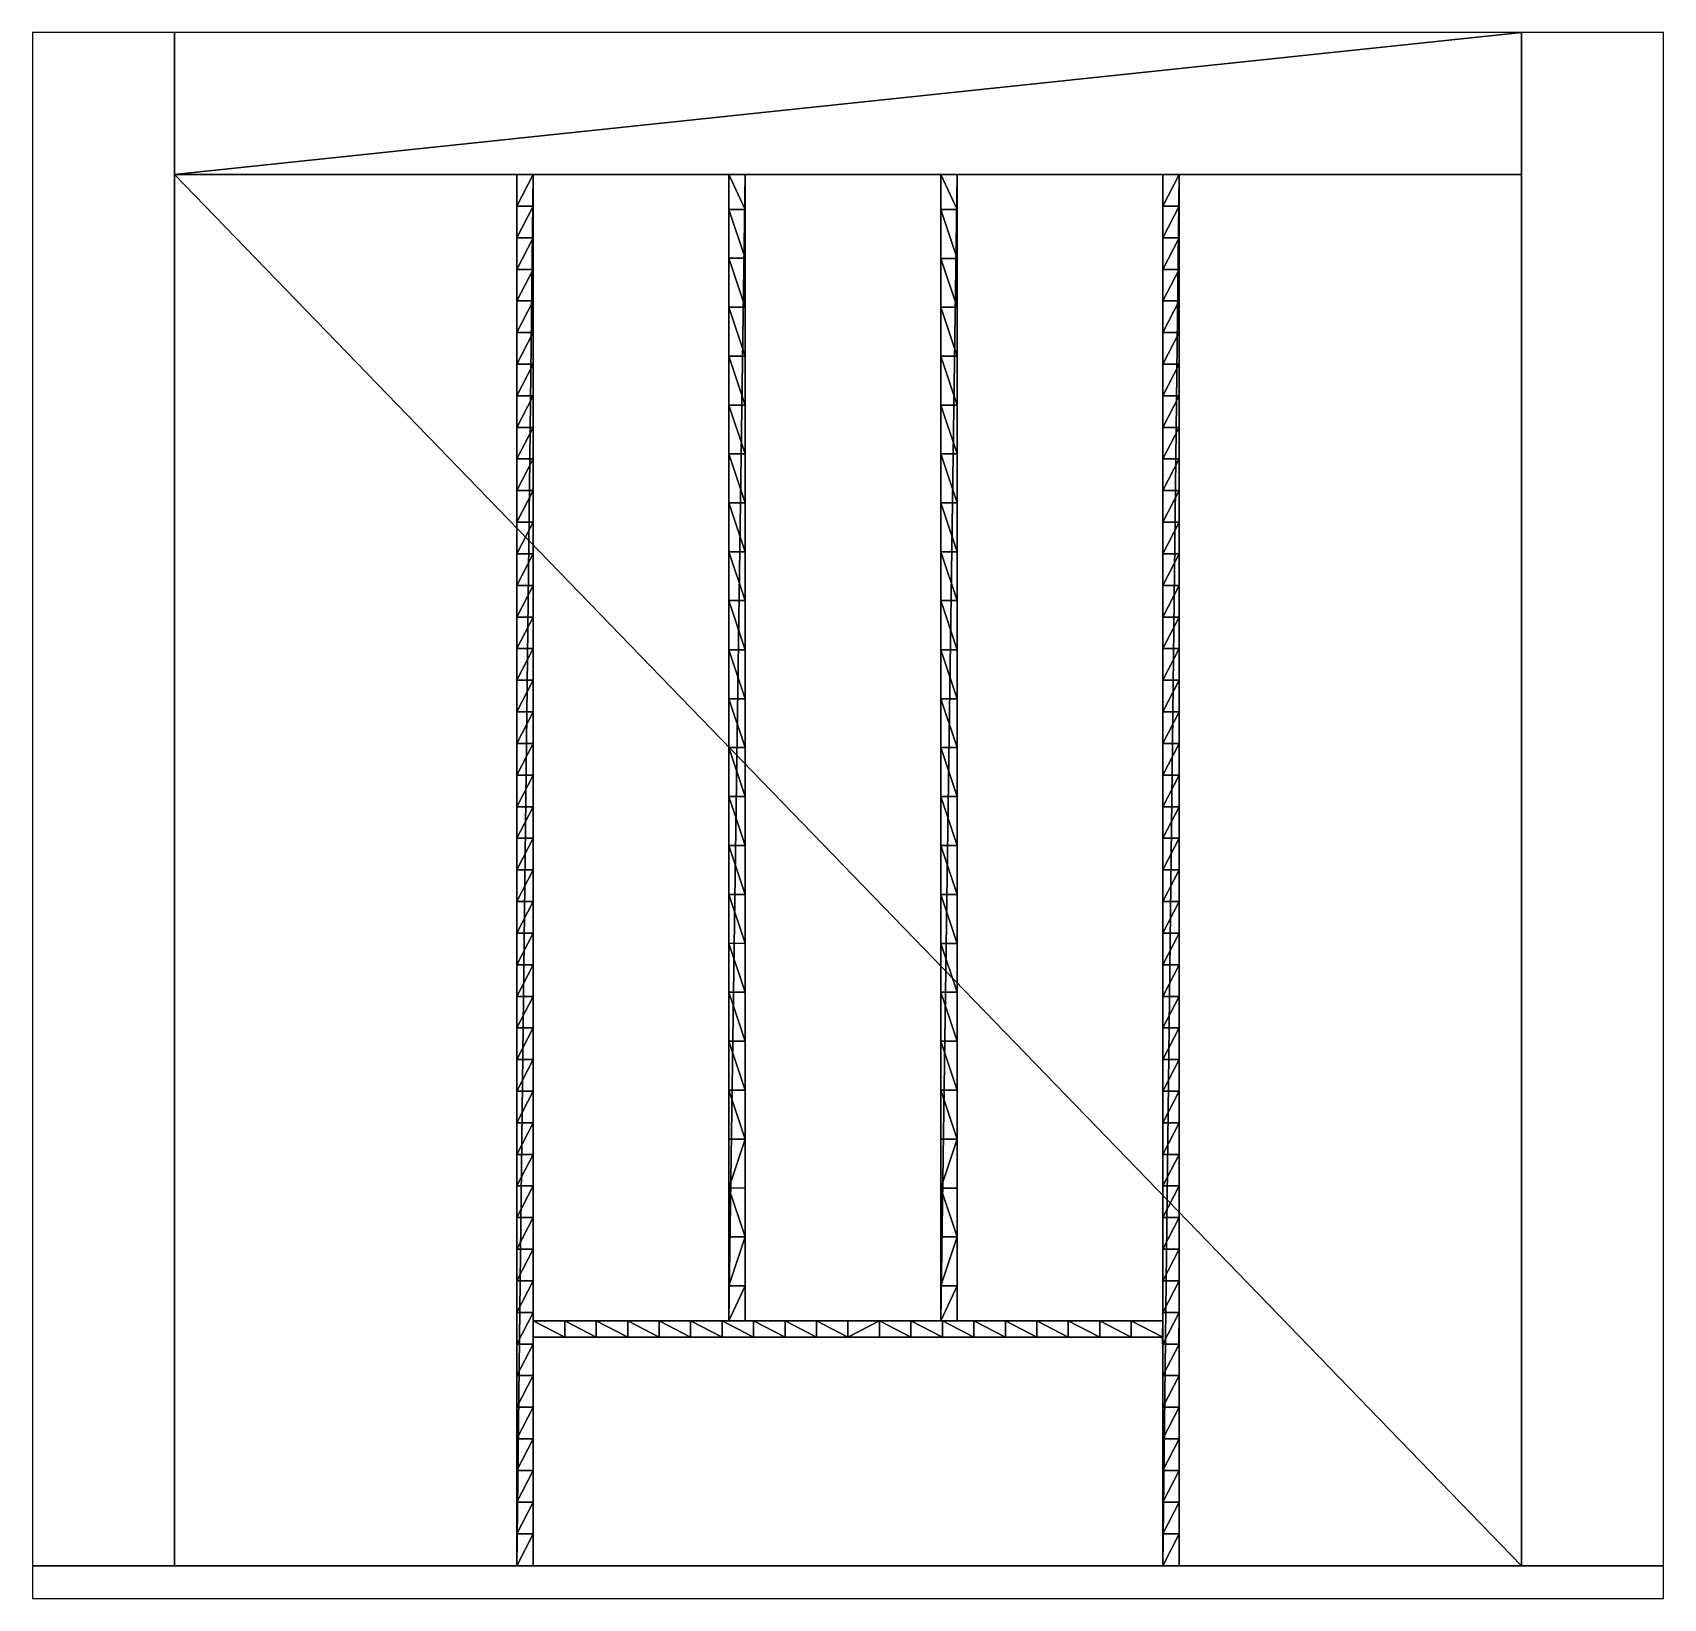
# Model space of a CAD drawing. Extents: x -240 to 260, y -480 to 0.
import ezdxf

# ---------------------------------------------------------------- set-up
doc = ezdxf.new("R2010")
doc.units = 0
doc.layers.get('0').update_dxf_attribs({"linetype": 'CONTINUOUS'})
doc.layers.add('BRANCO', color=7, linetype='CONTINUOUS')

msp = doc.modelspace()

# ---------------------------------------------------------------- linework, layer by layer
at = {"linetype": 'CONTINUOUS'}
for p, q in [((-240, -470), (-240, -480)), ((-240, -480), (260, -480))]:
    msp.add_line(p, q, dxfattribs=at)
for points in [[(-240, 0), (-240, -470), (-196.5, -470), (-196.5, 0)], [(216.5, 0), (216.5, -470), (260, -470), (260, 0)], [(260, -470), (-240, -470), (-240, -480), (260, -480)]]:
    msp.add_3dface(points, dxfattribs=at)
at = {"layer": 'BRANCO'}
for points in [[(-196.5, 0), (-196.5, -43.5), (216.5, 0), (-196.5, 0)], [(216.5, 0), (-196.5, -43.5), (216.5, -43.5), (216.5, 0)], [(-196.5, -43.5), (-196.5, -43.5, -74), (216.5, -43.5, -74), (-196.5, -43.5)], [(-196.5, -43.5), (216.5, -43.5, -74), (216.5, -43.5), (-196.5, -43.5)], [(-196.5, -43.5), (-196.5, -469.9996), (-196.5, -469.9996, -74), (-196.5, -43.5)], [(-196.5, -43.5), (-196.5, -469.9996, -74), (-196.5, -43.5, -74), (-196.5, -43.5)], [(-196.5, -43.5, -74), (-196.5, -469.9996, -74), (216.5, -469.9996, -74), (-196.5, -43.5, -74)], [(-196.5, -43.5, -74), (216.5, -469.9996, -74), (216.5, -43.5, -74), (-196.5, -43.5, -74)], [(-91.5, -53.18956, -21.84654), (-91.5, -43.49957, -24.00294), (-91.5, -53.18956, -74.00294), (-91.5, -53.18956, -21.84654)], [(-91.5, -53.18956, -74.00294), (-91.5, -43.49957, -24.00294), (-91.5, -43.49957, -74.00294), (-91.5, -53.18956, -74.00294)], [(-86.5, -43.49957, -24.00294), (-91.5, -43.49957, -24.00294), (-91.5, -43.49957, -74.00294), (-86.5, -43.49957, -24.00294)], [(-86.5, -43.49957, -24.00294), (-91.5, -43.49957, -74.00294), (-86.5, -43.49957, -74.00294), (-86.5, -43.49957, -24.00294)], [(-86.5, -43.49957, -24.00294), (-91.5, -43.49957, -24.00294), (-91.5, -53.18956, -21.84654), (-86.5, -43.49957, -24.00294)], [(-86.5, -43.49957, -24.00294), (-91.5, -53.18956, -21.84654), (-86.5, -53.18956, -21.84654), (-86.5, -43.49957, -24.00294)], [(-91.5, -469.9996, -74.00294), (-86.5, -469.9996, -74.00294), (-86.5, -43.49957, -74.00294), (-91.5, -469.9996, -74.00294)], [(-91.5, -469.9996, -74.00294), (-86.5, -43.49957, -74.00294), (-91.5, -43.49957, -74.00294), (-91.5, -469.9996, -74.00294)], [(-86.5, -43.49957, -24.00294), (-86.5, -53.18956, -21.84654), (-86.5, -53.18956, -74.00294), (-86.5, -43.49957, -24.00294)], [(-86.5, -43.49957, -24.00294), (-86.5, -53.18956, -74.00294), (-86.5, -43.49957, -74.00294), (-86.5, -43.49957, -24.00294)], [(-21.51543, -43.49334, -74.0202), (-21.51543, -43.49334, -24.0202), (-26.51543, -43.49957, -24.0202), (-21.51543, -43.49334, -74.0202)], [(-21.51543, -43.49334, -74.0202), (-26.51543, -43.49957, -24.0202), (-26.51543, -43.49957, -74.0202), (-21.51543, -43.49334, -74.0202)], [(-26.5, -394.888, -74.0202), (-21.51543, -43.49334, -74.0202), (-26.51543, -43.49957, -74.0202), (-26.5, -394.888, -74.0202)], [(-21.50772, -54.18754, -21.18592), (-21.52104, -43.49334, -24.0202), (-26.51543, -43.49712, -24.02085), (-21.50772, -54.18754, -21.18592)], [(-21.50772, -54.18754, -21.18592), (-26.51543, -43.49712, -24.02085), (-26.50772, -54.19377, -21.18592), (-21.50772, -54.18754, -21.18592)], [(-26.50772, -54.19377, -21.18592), (-26.51543, -43.49957, -24.0202), (-26.51496, -54.19377, -74.0202), (-26.50772, -54.19377, -21.18592)], [(-26.51496, -54.19377, -74.0202), (-26.51543, -43.49957, -24.0202), (-26.51543, -43.49957, -74.0202), (-26.51496, -54.19377, -74.0202)], [(-26.5, -394.888, -74.0202), (-21.5, -394.8817, -74.0202), (-21.51543, -43.49334, -74.0202), (-26.5, -394.888, -74.0202)], [(-21.51543, -43.49334, -24.0202), (-21.50772, -54.18754, -21.18592), (-21.51496, -54.18754, -74.0202), (-21.51543, -43.49334, -24.0202)], [(-21.51543, -43.49334, -24.0202), (-21.51496, -54.18754, -74.0202), (-21.51543, -43.49334, -74.0202), (-21.51543, -43.49334, -24.0202)], [(43.48457, -43.50073, -73.93039), (43.48457, -43.50073, -23.93039), (38.48457, -43.50696, -23.93039), (43.48457, -43.50073, -73.93039)], [(43.48457, -43.50073, -73.93039), (38.48457, -43.50696, -23.93039), (38.48457, -43.50696, -73.93039), (43.48457, -43.50073, -73.93039)], [(38.5, -394.8954, -73.93039), (43.48457, -43.50073, -73.93039), (38.48457, -43.50696, -73.93039), (38.5, -394.8954, -73.93039)], [(43.49229, -54.19493, -21.0961), (43.47897, -43.50074, -23.93039), (38.48457, -43.50451, -23.93104), (43.49229, -54.19493, -21.0961)], [(43.49229, -54.19493, -21.0961), (38.48457, -43.50451, -23.93104), (38.49229, -54.20116, -21.0961), (43.49229, -54.19493, -21.0961)], [(38.49229, -54.20116, -21.0961), (38.48457, -43.50696, -23.93039), (38.48504, -54.20116, -73.93039), (38.49229, -54.20116, -21.0961)], [(38.48504, -54.20116, -73.93039), (38.48457, -43.50696, -23.93039), (38.48457, -43.50696, -73.93039), (38.48504, -54.20116, -73.93039)], [(38.5, -394.8954, -73.93039), (43.5, -394.8891, -73.93039), (43.48457, -43.50073, -73.93039), (38.5, -394.8954, -73.93039)], [(43.48457, -43.50073, -23.93039), (43.49229, -54.19493, -21.0961), (43.48504, -54.19493, -73.93039), (43.48457, -43.50073, -23.93039)], [(43.48457, -43.50073, -23.93039), (43.48504, -54.19493, -73.93039), (43.48457, -43.50073, -73.93039), (43.48457, -43.50073, -23.93039)], [(106.5, -53.18956, -21.84065), (106.5, -43.49957, -23.99706), (106.5, -53.18956, -73.99706), (106.5, -53.18956, -21.84065)], [(106.5, -53.18956, -73.99706), (106.5, -43.49957, -23.99706), (106.5, -43.49957, -73.99706), (106.5, -53.18956, -73.99706)], [(111.5, -43.49957, -23.99706), (106.5, -43.49957, -23.99706), (106.5, -43.49957, -73.99706), (111.5, -43.49957, -23.99706)], [(111.5, -43.49957, -23.99706), (106.5, -43.49957, -73.99706), (111.5, -43.49957, -73.99706), (111.5, -43.49957, -23.99706)], [(111.5, -43.49957, -23.99706), (106.5, -43.49957, -23.99706), (106.5, -53.18956, -21.84065), (111.5, -43.49957, -23.99706)], [(111.5, -43.49957, -23.99706), (106.5, -53.18956, -21.84065), (111.5, -53.18956, -21.84065), (111.5, -43.49957, -23.99706)], [(106.5, -469.9996, -73.99706), (111.5, -469.9996, -73.99706), (111.5, -43.49957, -73.99706), (106.5, -469.9996, -73.99706)], [(106.5, -469.9996, -73.99706), (111.5, -43.49957, -73.99706), (106.5, -43.49957, -73.99706), (106.5, -469.9996, -73.99706)], [(111.5, -43.49957, -23.99706), (111.5, -53.18956, -21.84065), (111.5, -53.18956, -73.99706), (111.5, -43.49957, -23.99706)], [(111.5, -43.49957, -23.99706), (111.5, -53.18956, -73.99706), (111.5, -43.49957, -73.99706), (111.5, -43.49957, -23.99706)], [(216.5, -469.9996, -74), (216.5, -469.9996), (216.5, -43.5, -74), (216.5, -469.9996, -74)], [(216.5, -43.5, -74), (216.5, -469.9996), (216.5, -43.5), (216.5, -43.5, -74)], [(-91.5, -62.87957, -19.795), (-91.5, -53.18956, -21.84654), (-91.5, -62.87957, -74.00294), (-91.5, -62.87957, -19.795)], [(-91.5, -62.87957, -74.00294), (-91.5, -53.18956, -21.84654), (-91.5, -53.18956, -74.00294), (-91.5, -62.87957, -74.00294)], [(-86.5, -53.18956, -21.84654), (-91.5, -53.18956, -21.84654), (-91.5, -62.87957, -19.795), (-86.5, -53.18956, -21.84654)], [(-86.5, -53.18956, -21.84654), (-91.5, -62.87957, -19.795), (-86.5, -62.87957, -19.795), (-86.5, -53.18956, -21.84654)], [(-86.5, -53.18956, -21.84654), (-86.5, -62.87957, -19.795), (-86.5, -62.87957, -74.00294), (-86.5, -53.18956, -21.84654)], [(-86.5, -53.18956, -21.84654), (-86.5, -62.87957, -74.00294), (-86.5, -53.18956, -74.00294), (-86.5, -53.18956, -21.84654)], [(-26.5143, -69.19377, -74.0202), (-26.50772, -54.19377, -21.18592), (-26.51496, -54.19377, -74.0202), (-26.5143, -69.19377, -74.0202)], [(-26.50772, -69.19377, -17.52875), (-26.50772, -54.19377, -21.18592), (-26.5143, -69.19377, -74.0202), (-26.50772, -69.19377, -17.52875)], [(-21.50772, -69.18754, -17.52875), (-21.5264, -54.18756, -21.18592), (-26.50772, -54.18791, -21.18735), (-21.50772, -69.18754, -17.52875)], [(-21.50772, -69.18754, -17.52875), (-26.50772, -54.18791, -21.18735), (-26.50772, -69.19377, -17.52875), (-21.50772, -69.18754, -17.52875)], [(-21.50772, -54.18754, -21.18592), (-21.5143, -69.18754, -74.0202), (-21.51496, -54.18754, -74.0202), (-21.50772, -54.18754, -21.18592)], [(-21.50772, -54.18754, -21.18592), (-21.50772, -69.18754, -17.52875), (-21.5143, -69.18754, -74.0202), (-21.50772, -54.18754, -21.18592)], [(38.4857, -69.20116, -73.93039), (38.49229, -54.20116, -21.0961), (38.48504, -54.20116, -73.93039), (38.4857, -69.20116, -73.93039)], [(38.49229, -69.20116, -17.43893), (38.49229, -54.20116, -21.0961), (38.4857, -69.20116, -73.93039), (38.49229, -69.20116, -17.43893)], [(43.49229, -69.19493, -17.43893), (43.4736, -54.19496, -21.0961), (38.49229, -54.1953, -21.09753), (43.49229, -69.19493, -17.43893)], [(43.49229, -69.19493, -17.43893), (38.49229, -54.1953, -21.09753), (38.49229, -69.20116, -17.43893), (43.49229, -69.19493, -17.43893)], [(43.49229, -54.19493, -21.0961), (43.4857, -69.19493, -73.93039), (43.48504, -54.19493, -73.93039), (43.49229, -54.19493, -21.0961)], [(43.49229, -54.19493, -21.0961), (43.49229, -69.19493, -17.43893), (43.4857, -69.19493, -73.93039), (43.49229, -54.19493, -21.0961)], [(106.5, -62.87957, -19.78912), (106.5, -53.18956, -21.84065), (106.5, -62.87957, -73.99706), (106.5, -62.87957, -19.78912)], [(106.5, -62.87957, -73.99706), (106.5, -53.18956, -21.84065), (106.5, -53.18956, -73.99706), (106.5, -62.87957, -73.99706)], [(111.5, -53.18956, -21.84065), (106.5, -53.18956, -21.84065), (106.5, -62.87957, -19.78912), (111.5, -53.18956, -21.84065)], [(111.5, -53.18956, -21.84065), (106.5, -62.87957, -19.78912), (111.5, -62.87957, -19.78912), (111.5, -53.18956, -21.84065)], [(111.5, -53.18956, -21.84065), (111.5, -62.87957, -19.78912), (111.5, -62.87957, -73.99706), (111.5, -53.18956, -21.84065)], [(111.5, -53.18956, -21.84065), (111.5, -62.87957, -73.99706), (111.5, -53.18956, -73.99706), (111.5, -53.18956, -21.84065)], [(-91.5, -72.56956, -17.84766), (-91.5, -62.87957, -19.795), (-91.5, -72.56956, -74.00294), (-91.5, -72.56956, -17.84766)], [(-91.5, -72.56956, -74.00294), (-91.5, -62.87957, -19.795), (-91.5, -62.87957, -74.00294), (-91.5, -72.56956, -74.00294)], [(-86.5, -62.87957, -19.795), (-91.5, -62.87957, -19.795), (-91.5, -72.56956, -17.84766), (-86.5, -62.87957, -19.795)], [(-86.5, -62.87957, -19.795), (-91.5, -72.56956, -17.84766), (-86.5, -72.56956, -17.84766), (-86.5, -62.87957, -19.795)], [(-86.5, -62.87957, -19.795), (-86.5, -72.56956, -17.84766), (-86.5, -72.56956, -74.00294), (-86.5, -62.87957, -19.795)], [(-86.5, -62.87957, -19.795), (-86.5, -72.56956, -74.00294), (-86.5, -62.87957, -74.00294), (-86.5, -62.87957, -19.795)], [(106.5, -72.56956, -17.84177), (106.5, -62.87957, -19.78912), (106.5, -72.56956, -73.99706), (106.5, -72.56956, -17.84177)], [(106.5, -72.56956, -73.99706), (106.5, -62.87957, -19.78912), (106.5, -62.87957, -73.99706), (106.5, -72.56956, -73.99706)], [(111.5, -62.87957, -19.78912), (106.5, -62.87957, -19.78912), (106.5, -72.56956, -17.84177), (111.5, -62.87957, -19.78912)], [(111.5, -62.87957, -19.78912), (106.5, -72.56956, -17.84177), (111.5, -72.56956, -17.84177), (111.5, -62.87957, -19.78912)], [(111.5, -62.87957, -19.78912), (111.5, -72.56956, -17.84177), (111.5, -72.56956, -73.99706), (111.5, -62.87957, -19.78912)], [(111.5, -62.87957, -19.78912), (111.5, -72.56956, -73.99706), (111.5, -62.87957, -73.99706), (111.5, -62.87957, -19.78912)], [(-26.50772, -84.19377, -74.0202), (-26.50772, -69.19377, -17.52875), (-26.5143, -69.19377, -74.0202), (-26.50772, -84.19377, -74.0202)], [(-21.50772, -84.18754, -14.23757), (-21.5264, -69.18756, -17.52875), (-26.50772, -69.19377, -17.52817), (-21.50772, -84.18754, -14.23757)], [(-26.50772, -84.19377, -14.23757), (-26.50772, -69.19377, -17.52875), (-26.50772, -84.19377, -74.0202), (-26.50772, -84.19377, -14.23757)], [(-21.50772, -84.18754, -14.23757), (-26.50772, -69.19377, -17.52817), (-26.50772, -84.19377, -14.23757), (-21.50772, -84.18754, -14.23757)], [(-21.50772, -69.18754, -17.52875), (-21.50772, -84.18754, -74.0202), (-21.5143, -69.18754, -74.0202), (-21.50772, -69.18754, -17.52875)], [(-21.50772, -69.18754, -17.52875), (-21.50772, -84.18754, -14.23757), (-21.50772, -84.18754, -74.0202), (-21.50772, -69.18754, -17.52875)], [(38.49229, -84.20116, -73.93039), (38.49229, -69.20116, -17.43893), (38.4857, -69.20116, -73.93039), (38.49229, -84.20116, -73.93039)], [(43.49229, -84.19493, -14.14776), (43.4736, -69.19496, -17.43893), (38.49229, -69.20116, -17.43835), (43.49229, -84.19493, -14.14776)], [(38.49229, -84.20116, -14.14776), (38.49229, -69.20116, -17.43893), (38.49229, -84.20116, -73.93039), (38.49229, -84.20116, -14.14776)], [(43.49229, -84.19493, -14.14776), (38.49229, -69.20116, -17.43835), (38.49229, -84.20116, -14.14776), (43.49229, -84.19493, -14.14776)], [(43.49229, -69.19493, -17.43893), (43.49229, -84.19493, -73.93039), (43.4857, -69.19493, -73.93039), (43.49229, -69.19493, -17.43893)], [(43.49229, -69.19493, -17.43893), (43.49229, -84.19493, -14.14776), (43.49229, -84.19493, -73.93039), (43.49229, -69.19493, -17.43893)], [(-91.5, -82.25957, -16.00385), (-91.5, -72.56956, -17.84766), (-91.5, -82.25957, -74.00294), (-91.5, -82.25957, -16.00385)], [(-91.5, -82.25957, -74.00294), (-91.5, -72.56956, -17.84766), (-91.5, -72.56956, -74.00294), (-91.5, -82.25957, -74.00294)], [(-86.5, -72.56956, -17.84766), (-91.5, -72.56956, -17.84766), (-91.5, -82.25957, -16.00385), (-86.5, -72.56956, -17.84766)], [(-86.5, -72.56956, -17.84766), (-91.5, -82.25957, -16.00385), (-86.5, -82.25957, -16.00385), (-86.5, -72.56956, -17.84766)], [(-86.5, -72.56956, -17.84766), (-86.5, -82.25957, -16.00385), (-86.5, -82.25957, -74.00294), (-86.5, -72.56956, -17.84766)], [(-86.5, -72.56956, -17.84766), (-86.5, -82.25957, -74.00294), (-86.5, -72.56956, -74.00294), (-86.5, -72.56956, -17.84766)], [(106.5, -82.25957, -15.99797), (106.5, -72.56956, -17.84177), (106.5, -82.25957, -73.99706), (106.5, -82.25957, -15.99797)], [(106.5, -82.25957, -73.99706), (106.5, -72.56956, -17.84177), (106.5, -72.56956, -73.99706), (106.5, -82.25957, -73.99706)], [(111.5, -72.56956, -17.84177), (106.5, -72.56956, -17.84177), (106.5, -82.25957, -15.99797), (111.5, -72.56956, -17.84177)], [(111.5, -72.56956, -17.84177), (106.5, -82.25957, -15.99797), (111.5, -82.25957, -15.99797), (111.5, -72.56956, -17.84177)], [(111.5, -72.56956, -17.84177), (111.5, -82.25957, -15.99797), (111.5, -82.25957, -73.99706), (111.5, -72.56956, -17.84177)], [(111.5, -72.56956, -17.84177), (111.5, -82.25957, -73.99706), (111.5, -72.56956, -73.99706), (111.5, -72.56956, -17.84177)], [(-91.5, -91.94956, -14.26299), (-91.5, -82.25957, -16.00385), (-91.5, -91.94956, -74.00294), (-91.5, -91.94956, -14.26299)], [(-91.5, -91.94956, -74.00294), (-91.5, -82.25957, -16.00385), (-91.5, -82.25957, -74.00294), (-91.5, -91.94956, -74.00294)], [(-86.5, -82.25957, -16.00385), (-91.5, -82.25957, -16.00385), (-91.5, -91.94956, -14.26299), (-86.5, -82.25957, -16.00385)], [(-86.5, -82.25957, -16.00385), (-91.5, -91.94956, -14.26299), (-86.5, -91.94956, -14.26299), (-86.5, -82.25957, -16.00385)], [(-86.5, -82.25957, -16.00385), (-86.5, -91.94956, -14.26299), (-86.5, -91.94956, -74.00294), (-86.5, -82.25957, -16.00385)], [(-86.5, -82.25957, -16.00385), (-86.5, -91.94956, -74.00294), (-86.5, -82.25957, -74.00294), (-86.5, -82.25957, -16.00385)], [(-21.50772, -99.18754, -11.30687), (-21.5264, -84.18756, -14.23757), (-26.50772, -84.18779, -14.23874), (-21.50772, -99.18754, -11.30687)], [(-21.50772, -99.18754, -11.30687), (-26.50772, -84.18779, -14.23874), (-26.50772, -99.19377, -11.30687), (-21.50772, -99.18754, -11.30687)], [(-26.50772, -99.19377, -11.30687), (-26.50772, -84.19377, -14.23757), (-26.50772, -99.19377, -74.0202), (-26.50772, -99.19377, -11.30687)], [(-26.50772, -99.19377, -74.0202), (-26.50772, -84.19377, -14.23757), (-26.50772, -84.19377, -74.0202), (-26.50772, -99.19377, -74.0202)], [(-21.50772, -84.18754, -14.23757), (-21.50772, -99.18754, -11.30687), (-21.50772, -99.18754, -74.0202), (-21.50772, -84.18754, -14.23757)], [(-21.50772, -84.18754, -14.23757), (-21.50772, -99.18754, -74.0202), (-21.50772, -84.18754, -74.0202), (-21.50772, -84.18754, -14.23757)], [(43.49229, -99.19493, -11.21706), (43.4736, -84.19496, -14.14776), (38.49229, -84.19518, -14.14892), (43.49229, -99.19493, -11.21706)], [(43.49229, -99.19493, -11.21706), (38.49229, -84.19518, -14.14892), (38.49229, -99.20116, -11.21706), (43.49229, -99.19493, -11.21706)], [(38.49229, -99.20116, -11.21706), (38.49229, -84.20116, -14.14776), (38.49229, -99.20116, -73.93039), (38.49229, -99.20116, -11.21706)], [(38.49229, -99.20116, -73.93039), (38.49229, -84.20116, -14.14776), (38.49229, -84.20116, -73.93039), (38.49229, -99.20116, -73.93039)], [(43.49229, -84.19493, -14.14776), (43.49229, -99.19493, -11.21706), (43.49229, -99.19493, -73.93039), (43.49229, -84.19493, -14.14776)], [(43.49229, -84.19493, -14.14776), (43.49229, -99.19493, -73.93039), (43.49229, -84.19493, -73.93039), (43.49229, -84.19493, -14.14776)], [(106.5, -91.94956, -14.2571), (106.5, -82.25957, -15.99797), (106.5, -91.94956, -73.99706), (106.5, -91.94956, -14.2571)], [(106.5, -91.94956, -73.99706), (106.5, -82.25957, -15.99797), (106.5, -82.25957, -73.99706), (106.5, -91.94956, -73.99706)], [(111.5, -82.25957, -15.99797), (106.5, -82.25957, -15.99797), (106.5, -91.94956, -14.2571), (111.5, -82.25957, -15.99797)], [(111.5, -82.25957, -15.99797), (106.5, -91.94956, -14.2571), (111.5, -91.94956, -14.2571), (111.5, -82.25957, -15.99797)], [(111.5, -82.25957, -15.99797), (111.5, -91.94956, -14.2571), (111.5, -91.94956, -73.99706), (111.5, -82.25957, -15.99797)], [(111.5, -82.25957, -15.99797), (111.5, -91.94956, -73.99706), (111.5, -82.25957, -73.99706), (111.5, -82.25957, -15.99797)], [(-91.5, -101.6396, -12.62449), (-91.5, -91.94956, -14.26299), (-91.5, -101.6396, -74.00294), (-91.5, -101.6396, -12.62449)], [(-91.5, -101.6396, -74.00294), (-91.5, -91.94956, -14.26299), (-91.5, -91.94956, -74.00294), (-91.5, -101.6396, -74.00294)], [(-86.5, -91.94956, -14.26299), (-91.5, -91.94956, -14.26299), (-91.5, -101.6396, -12.62449), (-86.5, -91.94956, -14.26299)], [(-86.5, -91.94956, -14.26299), (-91.5, -101.6396, -12.62449), (-86.5, -101.6396, -12.62449), (-86.5, -91.94956, -14.26299)], [(-86.5, -91.94956, -14.26299), (-86.5, -101.6396, -12.62449), (-86.5, -101.6396, -74.00294), (-86.5, -91.94956, -14.26299)], [(-86.5, -91.94956, -14.26299), (-86.5, -101.6396, -74.00294), (-86.5, -91.94956, -74.00294), (-86.5, -91.94956, -14.26299)], [(106.5, -101.6396, -12.6186), (106.5, -91.94956, -14.2571), (106.5, -101.6396, -73.99706), (106.5, -101.6396, -12.6186)], [(106.5, -101.6396, -73.99706), (106.5, -91.94956, -14.2571), (106.5, -91.94956, -73.99706), (106.5, -101.6396, -73.99706)], [(111.5, -91.94956, -14.2571), (106.5, -91.94956, -14.2571), (106.5, -101.6396, -12.6186), (111.5, -91.94956, -14.2571)], [(111.5, -91.94956, -14.2571), (106.5, -101.6396, -12.6186), (111.5, -101.6396, -12.6186), (111.5, -91.94956, -14.2571)], [(111.5, -91.94956, -14.2571), (111.5, -101.6396, -12.6186), (111.5, -101.6396, -73.99706), (111.5, -91.94956, -14.2571)], [(111.5, -91.94956, -14.2571), (111.5, -101.6396, -73.99706), (111.5, -91.94956, -73.99706), (111.5, -91.94956, -14.2571)], [(-26.50772, -114.1938, -8.71797), (-26.50772, -99.19377, -11.30687), (-26.51233, -114.1938, -74.0202), (-26.50772, -114.1938, -8.71797)], [(-26.51233, -114.1938, -74.0202), (-26.50772, -99.19377, -11.30687), (-26.50772, -99.19377, -74.0202), (-26.51233, -114.1938, -74.0202)], [(-21.50772, -114.1875, -8.71797), (-21.5264, -99.18756, -11.30687), (-26.50772, -99.19377, -11.30687), (-21.50772, -114.1875, -8.71797)], [(-21.50772, -114.1875, -8.71797), (-26.50772, -99.19377, -11.30687), (-26.50772, -114.1938, -8.71797), (-21.50772, -114.1875, -8.71797)], [(-21.50772, -99.18754, -11.30687), (-21.50772, -114.1875, -8.71797), (-21.51232, -114.1875, -74.0202), (-21.50772, -99.18754, -11.30687)], [(-21.50772, -99.18754, -11.30687), (-21.51232, -114.1875, -74.0202), (-21.50772, -99.18754, -74.0202), (-21.50772, -99.18754, -11.30687)], [(38.49229, -114.2012, -8.62815), (38.49229, -99.20116, -11.21706), (38.48767, -114.2012, -73.93039), (38.49229, -114.2012, -8.62815)], [(38.48767, -114.2012, -73.93039), (38.49229, -99.20116, -11.21706), (38.49229, -99.20116, -73.93039), (38.48767, -114.2012, -73.93039)], [(43.49229, -114.1949, -8.62815), (43.4736, -99.19496, -11.21706), (38.49229, -99.20116, -11.21706), (43.49229, -114.1949, -8.62815)], [(43.49229, -114.1949, -8.62815), (38.49229, -99.20116, -11.21706), (38.49229, -114.2012, -8.62815), (43.49229, -114.1949, -8.62815)], [(43.49229, -99.19493, -11.21706), (43.49229, -114.1949, -8.62815), (43.48768, -114.1949, -73.93039), (43.49229, -99.19493, -11.21706)], [(43.49229, -99.19493, -11.21706), (43.48768, -114.1949, -73.93039), (43.49229, -99.19493, -73.93039), (43.49229, -99.19493, -11.21706)], [(-91.5, -111.3296, -11.08783), (-91.5, -101.6396, -12.62449), (-91.5, -111.3296, -74.00294), (-91.5, -111.3296, -11.08783)], [(-91.5, -111.3296, -74.00294), (-91.5, -101.6396, -12.62449), (-91.5, -101.6396, -74.00294), (-91.5, -111.3296, -74.00294)], [(-86.5, -101.6396, -12.62449), (-91.5, -101.6396, -12.62449), (-91.5, -111.3296, -11.08783), (-86.5, -101.6396, -12.62449)], [(-86.5, -101.6396, -12.62449), (-91.5, -111.3296, -11.08783), (-86.5, -111.3296, -11.08783), (-86.5, -101.6396, -12.62449)], [(-86.5, -101.6396, -12.62449), (-86.5, -111.3296, -11.08783), (-86.5, -111.3296, -74.00294), (-86.5, -101.6396, -12.62449)], [(-86.5, -101.6396, -12.62449), (-86.5, -111.3296, -74.00294), (-86.5, -101.6396, -74.00294), (-86.5, -101.6396, -12.62449)], [(106.5, -111.3296, -11.08195), (106.5, -101.6396, -12.6186), (106.5, -111.3296, -73.99706), (106.5, -111.3296, -11.08195)], [(106.5, -111.3296, -73.99706), (106.5, -101.6396, -12.6186), (106.5, -101.6396, -73.99706), (106.5, -111.3296, -73.99706)], [(111.5, -101.6396, -12.6186), (106.5, -101.6396, -12.6186), (106.5, -111.3296, -11.08195), (111.5, -101.6396, -12.6186)], [(111.5, -101.6396, -12.6186), (106.5, -111.3296, -11.08195), (111.5, -111.3296, -11.08195), (111.5, -101.6396, -12.6186)], [(111.5, -101.6396, -12.6186), (111.5, -111.3296, -11.08195), (111.5, -111.3296, -73.99706), (111.5, -101.6396, -12.6186)], [(111.5, -101.6396, -12.6186), (111.5, -111.3296, -73.99706), (111.5, -101.6396, -73.99706), (111.5, -101.6396, -12.6186)], [(-91.5, -121.0196, -9.65252), (-91.5, -111.3296, -11.08783), (-91.5, -121.0196, -74.00294), (-91.5, -121.0196, -9.65252)], [(-91.5, -121.0196, -74.00294), (-91.5, -111.3296, -11.08783), (-91.5, -111.3296, -74.00294), (-91.5, -121.0196, -74.00294)], [(-86.5, -111.3296, -11.08783), (-91.5, -111.3296, -11.08783), (-91.5, -121.0196, -9.65252), (-86.5, -111.3296, -11.08783)], [(-86.5, -111.3296, -11.08783), (-91.5, -121.0196, -9.65252), (-86.5, -121.0196, -9.65252), (-86.5, -111.3296, -11.08783)], [(-86.5, -111.3296, -11.08783), (-86.5, -121.0196, -9.65252), (-86.5, -121.0196, -74.00294), (-86.5, -111.3296, -11.08783)], [(-86.5, -111.3296, -11.08783), (-86.5, -121.0196, -74.00294), (-86.5, -111.3296, -74.00294), (-86.5, -111.3296, -11.08783)], [(-21.51543, -129.1423, -6.51443), (-26.50771, -114.1852, -8.71923), (-26.51543, -129.1485, -6.51443), (-21.51543, -129.1423, -6.51443)], [(-26.51543, -129.1485, -6.51443), (-26.50772, -114.1938, -8.71797), (-26.50772, -129.1938, -74.0202), (-26.51543, -129.1485, -6.51443)], [(-26.50772, -129.1938, -74.0202), (-26.50772, -114.1938, -8.71797), (-26.51233, -114.1938, -74.0202), (-26.50772, -129.1938, -74.0202)], [(-21.51543, -129.1423, -6.51443), (-21.53406, -114.1876, -8.71797), (-26.50771, -114.1852, -8.71923), (-21.51543, -129.1423, -6.51443)], [(-21.50772, -114.1875, -8.71797), (-21.51543, -129.1423, -6.51443), (-21.50772, -129.1875, -74.0202), (-21.50772, -114.1875, -8.71797)], [(-21.50772, -114.1875, -8.71797), (-21.50772, -129.1875, -74.0202), (-21.51232, -114.1875, -74.0202), (-21.50772, -114.1875, -8.71797)], [(43.48457, -129.1497, -6.42461), (38.49229, -114.1926, -8.62941), (38.48457, -129.1559, -6.42461), (43.48457, -129.1497, -6.42461)], [(38.48457, -129.1559, -6.42461), (38.49229, -114.2012, -8.62815), (38.49229, -129.2012, -73.93039), (38.48457, -129.1559, -6.42461)], [(38.49229, -129.2012, -73.93039), (38.49229, -114.2012, -8.62815), (38.48767, -114.2012, -73.93039), (38.49229, -129.2012, -73.93039)], [(43.48457, -129.1497, -6.42461), (43.46594, -114.195, -8.62815), (38.49229, -114.1926, -8.62941), (43.48457, -129.1497, -6.42461)], [(43.49229, -114.1949, -8.62815), (43.48457, -129.1497, -6.42461), (43.49229, -129.1949, -73.93039), (43.49229, -114.1949, -8.62815)], [(43.49229, -114.1949, -8.62815), (43.49229, -129.1949, -73.93039), (43.48768, -114.1949, -73.93039), (43.49229, -114.1949, -8.62815)], [(106.5, -121.0196, -9.64663), (106.5, -111.3296, -11.08195), (106.5, -121.0196, -73.99706), (106.5, -121.0196, -9.64663)], [(106.5, -121.0196, -73.99706), (106.5, -111.3296, -11.08195), (106.5, -111.3296, -73.99706), (106.5, -121.0196, -73.99706)], [(111.5, -111.3296, -11.08195), (106.5, -111.3296, -11.08195), (106.5, -121.0196, -9.64663), (111.5, -111.3296, -11.08195)], [(111.5, -111.3296, -11.08195), (106.5, -121.0196, -9.64663), (111.5, -121.0196, -9.64663), (111.5, -111.3296, -11.08195)], [(111.5, -111.3296, -11.08195), (111.5, -121.0196, -9.64663), (111.5, -121.0196, -73.99706), (111.5, -111.3296, -11.08195)], [(111.5, -111.3296, -11.08195), (111.5, -121.0196, -73.99706), (111.5, -111.3296, -73.99706), (111.5, -111.3296, -11.08195)], [(-91.5, -130.7096, -8.31809), (-91.5, -121.0196, -9.65252), (-91.5, -130.7096, -74.00294), (-91.5, -130.7096, -8.31809)], [(-91.5, -130.7096, -74.00294), (-91.5, -121.0196, -9.65252), (-91.5, -121.0196, -74.00294), (-91.5, -130.7096, -74.00294)], [(-86.5, -121.0196, -9.65252), (-91.5, -121.0196, -9.65252), (-91.5, -130.7096, -8.31809), (-86.5, -121.0196, -9.65252)], [(-86.5, -121.0196, -9.65252), (-91.5, -130.7096, -8.31809), (-86.5, -130.7096, -8.31809), (-86.5, -121.0196, -9.65252)], [(-86.5, -121.0196, -9.65252), (-86.5, -130.7096, -8.31809), (-86.5, -130.7096, -74.00294), (-86.5, -121.0196, -9.65252)], [(-86.5, -121.0196, -9.65252), (-86.5, -130.7096, -74.00294), (-86.5, -121.0196, -74.00294), (-86.5, -121.0196, -9.65252)], [(106.5, -130.7096, -8.3122), (106.5, -121.0196, -9.64663), (106.5, -130.7096, -73.99706), (106.5, -130.7096, -8.3122)], [(106.5, -130.7096, -73.99706), (106.5, -121.0196, -9.64663), (106.5, -121.0196, -73.99706), (106.5, -130.7096, -73.99706)], [(111.5, -121.0196, -9.64663), (106.5, -121.0196, -9.64663), (106.5, -130.7096, -8.3122), (111.5, -121.0196, -9.64663)], [(111.5, -121.0196, -9.64663), (106.5, -130.7096, -8.3122), (111.5, -130.7096, -8.3122), (111.5, -121.0196, -9.64663)], [(111.5, -121.0196, -9.64663), (111.5, -130.7096, -8.3122), (111.5, -130.7096, -73.99706), (111.5, -121.0196, -9.64663)], [(111.5, -121.0196, -9.64663), (111.5, -130.7096, -73.99706), (111.5, -121.0196, -73.99706), (111.5, -121.0196, -9.64663)], [(-26.50772, -144.1938, -4.77588), (-26.51543, -129.1485, -6.51443), (-26.50772, -144.1938, -74.0202), (-26.50772, -144.1938, -4.77588)], [(-26.50772, -144.1938, -74.0202), (-26.51543, -129.1485, -6.51443), (-26.50772, -129.1938, -74.0202), (-26.50772, -144.1938, -74.0202)], [(-21.50772, -144.1875, -4.77588), (-21.52646, -129.1423, -6.51443), (-26.51542, -129.1399, -6.5157), (-21.50772, -144.1875, -4.77588)], [(-21.50772, -144.1875, -4.77588), (-26.51542, -129.1399, -6.5157), (-26.50772, -144.1938, -4.77588), (-21.50772, -144.1875, -4.77588)], [(-21.51543, -129.1423, -6.51443), (-21.50772, -144.1875, -4.77588), (-21.50772, -144.1875, -74.0202), (-21.51543, -129.1423, -6.51443)], [(-21.51543, -129.1423, -6.51443), (-21.50772, -144.1875, -74.0202), (-21.50772, -129.1875, -74.0202), (-21.51543, -129.1423, -6.51443)], [(38.49229, -144.2012, -4.68606), (38.48457, -129.1559, -6.42461), (38.49229, -144.2012, -73.93039), (38.49229, -144.2012, -4.68606)], [(38.49229, -144.2012, -73.93039), (38.48457, -129.1559, -6.42461), (38.49229, -129.2012, -73.93039), (38.49229, -144.2012, -73.93039)], [(43.49229, -144.1949, -4.68606), (43.47355, -129.1497, -6.42461), (38.48458, -129.1473, -6.42588), (43.49229, -144.1949, -4.68606)], [(43.49229, -144.1949, -4.68606), (38.48458, -129.1473, -6.42588), (38.49229, -144.2012, -4.68606), (43.49229, -144.1949, -4.68606)], [(43.48457, -129.1497, -6.42461), (43.49229, -144.1949, -4.68606), (43.49229, -144.1949, -73.93039), (43.48457, -129.1497, -6.42461)], [(43.48457, -129.1497, -6.42461), (43.49229, -144.1949, -73.93039), (43.49229, -129.1949, -73.93039), (43.48457, -129.1497, -6.42461)], [(-91.5, -140.3996, -7.08412), (-91.5, -130.7096, -8.2172), (-91.5, -140.3996, -74.00294), (-91.5, -140.3996, -7.08412)], [(-91.5, -140.3996, -74.00294), (-91.5, -130.7096, -8.2172), (-91.5, -130.7096, -74.00294), (-91.5, -140.3996, -74.00294)], [(-86.5, -130.7096, -8.2172), (-91.5, -130.7096, -8.2172), (-91.5, -140.3996, -7.08412), (-86.5, -130.7096, -8.2172)], [(-86.5, -130.7096, -8.2172), (-91.5, -140.3996, -7.08412), (-86.5, -140.3996, -7.08412), (-86.5, -130.7096, -8.2172)], [(-86.5, -130.7096, -8.2172), (-86.5, -140.3996, -7.08412), (-86.5, -140.3996, -74.00294), (-86.5, -130.7096, -8.2172)], [(-86.5, -130.7096, -8.2172), (-86.5, -140.3996, -74.00294), (-86.5, -130.7096, -74.00294), (-86.5, -130.7096, -8.2172)], [(106.5, -140.3996, -7.07823), (106.5, -130.7096, -8.21132), (106.5, -140.3996, -73.99706), (106.5, -140.3996, -7.07823)], [(106.5, -140.3996, -73.99706), (106.5, -130.7096, -8.21132), (106.5, -130.7096, -73.99706), (106.5, -140.3996, -73.99706)], [(111.5, -130.7096, -8.21132), (106.5, -130.7096, -8.21132), (106.5, -140.3996, -7.07823), (111.5, -130.7096, -8.21132)], [(111.5, -130.7096, -8.21132), (106.5, -140.3996, -7.07823), (111.5, -140.3996, -7.07823), (111.5, -130.7096, -8.21132)], [(111.5, -130.7096, -8.21132), (111.5, -140.3996, -7.07823), (111.5, -140.3996, -73.99706), (111.5, -130.7096, -8.21132)], [(111.5, -130.7096, -8.21132), (111.5, -140.3996, -73.99706), (111.5, -130.7096, -73.99706), (111.5, -130.7096, -8.21132)], [(-91.5, -150.0896, -5.95022), (-91.5, -140.3996, -7.08412), (-91.5, -150.0896, -74.00294), (-91.5, -150.0896, -5.95022)], [(-91.5, -150.0896, -74.00294), (-91.5, -140.3996, -7.08412), (-91.5, -140.3996, -74.00294), (-91.5, -150.0896, -74.00294)], [(-86.5, -140.3996, -7.08412), (-91.5, -140.3996, -7.08412), (-91.5, -150.0896, -5.95022), (-86.5, -140.3996, -7.08412)], [(-86.5, -140.3996, -7.08412), (-91.5, -150.0896, -5.95022), (-86.5, -150.0896, -5.95022), (-86.5, -140.3996, -7.08412)], [(-86.5, -140.3996, -7.08412), (-86.5, -150.0896, -5.95022), (-86.5, -150.0896, -74.00294), (-86.5, -140.3996, -7.08412)], [(-86.5, -140.3996, -7.08412), (-86.5, -150.0896, -74.00294), (-86.5, -140.3996, -74.00294), (-86.5, -140.3996, -7.08412)], [(-26.50772, -159.1938, -3.23026), (-26.50772, -144.1938, -4.77588), (-26.51035, -159.1938, -74.0202), (-26.50772, -159.1938, -3.23026)], [(-26.51035, -159.1938, -74.0202), (-26.50772, -144.1938, -4.77588), (-26.50772, -144.1938, -74.0202), (-26.51035, -159.1938, -74.0202)], [(-21.50772, -159.1875, -3.23026), (-21.5264, -144.1876, -4.77588), (-26.50772, -144.1876, -4.77651), (-21.50772, -159.1875, -3.23026)], [(-21.50772, -159.1875, -3.23026), (-26.50772, -144.1876, -4.77651), (-26.50772, -159.1938, -3.23026), (-21.50772, -159.1875, -3.23026)], [(-21.50772, -144.1875, -4.77588), (-21.50772, -159.1875, -3.23026), (-21.51035, -159.1875, -74.0202), (-21.50772, -144.1875, -4.77588)], [(-21.50772, -144.1875, -4.77588), (-21.51035, -159.1875, -74.0202), (-21.50772, -144.1875, -74.0202), (-21.50772, -144.1875, -4.77588)], [(38.49229, -159.2012, -3.14045), (38.49229, -144.2012, -4.68606), (38.48965, -159.2012, -73.93039), (38.49229, -159.2012, -3.14045)], [(38.48965, -159.2012, -73.93039), (38.49229, -144.2012, -4.68606), (38.49229, -144.2012, -73.93039), (38.48965, -159.2012, -73.93039)], [(43.49229, -159.1949, -3.14045), (43.4736, -144.195, -4.68606), (38.49229, -144.195, -4.6867), (43.49229, -159.1949, -3.14045)], [(43.49229, -159.1949, -3.14045), (38.49229, -144.195, -4.6867), (38.49229, -159.2012, -3.14045), (43.49229, -159.1949, -3.14045)], [(43.49229, -144.1949, -4.68606), (43.49229, -159.1949, -3.14045), (43.48965, -159.1949, -73.93039), (43.49229, -144.1949, -4.68606)], [(43.49229, -144.1949, -4.68606), (43.48965, -159.1949, -73.93039), (43.49229, -144.1949, -73.93039), (43.49229, -144.1949, -4.68606)], [(106.5, -150.0896, -5.94433), (106.5, -140.3996, -7.07823), (106.5, -150.0896, -73.99706), (106.5, -150.0896, -5.94433)], [(106.5, -150.0896, -73.99706), (106.5, -140.3996, -7.07823), (106.5, -140.3996, -73.99706), (106.5, -150.0896, -73.99706)], [(111.5, -140.3996, -7.07823), (106.5, -140.3996, -7.07823), (106.5, -150.0896, -5.94433), (111.5, -140.3996, -7.07823)], [(111.5, -140.3996, -7.07823), (106.5, -150.0896, -5.94433), (111.5, -150.0896, -5.94433), (111.5, -140.3996, -7.07823)], [(111.5, -140.3996, -7.07823), (111.5, -150.0896, -5.94433), (111.5, -150.0896, -73.99706), (111.5, -140.3996, -7.07823)], [(111.5, -140.3996, -7.07823), (111.5, -150.0896, -73.99706), (111.5, -140.3996, -73.99706), (111.5, -140.3996, -7.07823)], [(-91.5, -159.7796, -4.91604), (-91.5, -150.0896, -5.95022), (-91.5, -159.7796, -74.00294), (-91.5, -159.7796, -4.91604)], [(-91.5, -159.7796, -74.00294), (-91.5, -150.0896, -5.95022), (-91.5, -150.0896, -74.00294), (-91.5, -159.7796, -74.00294)], [(-86.5, -150.0896, -5.95022), (-91.5, -150.0896, -5.95022), (-91.5, -159.7796, -4.91604), (-86.5, -150.0896, -5.95022)], [(-86.5, -150.0896, -5.95022), (-91.5, -159.7796, -4.91604), (-86.5, -159.7796, -4.91604), (-86.5, -150.0896, -5.95022)], [(-86.5, -150.0896, -5.95022), (-86.5, -159.7796, -4.91604), (-86.5, -159.7796, -74.00294), (-86.5, -150.0896, -5.95022)], [(-86.5, -150.0896, -5.95022), (-86.5, -159.7796, -74.00294), (-86.5, -150.0896, -74.00294), (-86.5, -150.0896, -5.95022)], [(106.5, -159.7796, -4.91015), (106.5, -150.0896, -5.94433), (106.5, -159.7796, -73.99706), (106.5, -159.7796, -4.91015)], [(106.5, -159.7796, -73.99706), (106.5, -150.0896, -5.94433), (106.5, -150.0896, -73.99706), (106.5, -159.7796, -73.99706)], [(111.5, -150.0896, -5.94433), (106.5, -150.0896, -5.94433), (106.5, -159.7796, -4.91015), (111.5, -150.0896, -5.94433)], [(111.5, -150.0896, -5.94433), (106.5, -159.7796, -4.91015), (111.5, -159.7796, -4.91015), (111.5, -150.0896, -5.94433)], [(111.5, -150.0896, -5.94433), (111.5, -159.7796, -4.91015), (111.5, -159.7796, -73.99706), (111.5, -150.0896, -5.94433)], [(111.5, -150.0896, -5.94433), (111.5, -159.7796, -73.99706), (111.5, -150.0896, -73.99706), (111.5, -150.0896, -5.94433)], [(-91.5, -169.4696, -3.98124), (-91.5, -159.7796, -4.91604), (-91.5, -169.4696, -74.00294), (-91.5, -169.4696, -3.98124)], [(-91.5, -169.4696, -74.00294), (-91.5, -159.7796, -4.91604), (-91.5, -159.7796, -74.00294), (-91.5, -169.4696, -74.00294)], [(-86.5, -159.7796, -4.91604), (-91.5, -159.7796, -4.91604), (-91.5, -169.4696, -3.98124), (-86.5, -159.7796, -4.91604)], [(-86.5, -159.7796, -4.91604), (-91.5, -169.4696, -3.98124), (-86.5, -169.4696, -3.98124), (-86.5, -159.7796, -4.91604)], [(-86.5, -159.7796, -4.91604), (-86.5, -169.4696, -3.98124), (-86.5, -169.4696, -74.00294), (-86.5, -159.7796, -4.91604)], [(-86.5, -159.7796, -4.91604), (-86.5, -169.4696, -74.00294), (-86.5, -159.7796, -74.00294), (-86.5, -159.7796, -4.91604)], [(-21.51543, -174.1166, -1.91864), (-26.50771, -159.1851, -3.23103), (-26.51543, -174.1228, -1.91864), (-21.51543, -174.1166, -1.91864)], [(-26.51543, -174.1228, -1.91864), (-26.50772, -159.1938, -3.23026), (-26.50772, -174.1938, -74.0202), (-26.51543, -174.1228, -1.91864)], [(-26.50772, -174.1938, -74.0202), (-26.50772, -159.1938, -3.23026), (-26.50772, -159.1938, -74.0202), (-26.50772, -174.1938, -74.0202)], [(-21.51543, -174.1166, -1.91864), (-21.53403, -159.1876, -3.23026), (-26.50771, -159.1851, -3.23103), (-21.51543, -174.1166, -1.91864)], [(-21.50772, -159.1875, -3.23026), (-21.51543, -174.1166, -1.91864), (-21.50772, -174.1875, -74.0202), (-21.50772, -159.1875, -3.23026)], [(-21.50772, -159.1875, -3.23026), (-21.50772, -174.1875, -74.0202), (-21.50772, -159.1875, -74.0202), (-21.50772, -159.1875, -3.23026)], [(43.48457, -174.124, -1.82882), (38.49229, -159.1925, -3.14121), (38.48457, -174.1302, -1.82882), (43.48457, -174.124, -1.82882)], [(38.48457, -174.1302, -1.82882), (38.49229, -159.2012, -3.14045), (38.49229, -174.2012, -73.93039), (38.48457, -174.1302, -1.82882)], [(43.48457, -174.124, -1.82882), (43.46598, -159.195, -3.14045), (38.49229, -159.1925, -3.14121), (43.48457, -174.124, -1.82882)], [(38.49229, -174.2012, -73.93039), (38.49229, -159.2012, -3.14045), (38.49229, -159.2012, -73.93039), (38.49229, -174.2012, -73.93039)], [(43.49229, -159.1949, -3.14045), (43.48457, -174.124, -1.82882), (43.49229, -174.1949, -73.93039), (43.49229, -159.1949, -3.14045)], [(43.49229, -159.1949, -3.14045), (43.49229, -174.1949, -73.93039), (43.49229, -159.1949, -73.93039), (43.49229, -159.1949, -3.14045)], [(106.5, -169.4696, -3.97536), (106.5, -159.7796, -4.91015), (106.5, -169.4696, -73.99706), (106.5, -169.4696, -3.97536)], [(106.5, -169.4696, -73.99706), (106.5, -159.7796, -4.91015), (106.5, -159.7796, -73.99706), (106.5, -169.4696, -73.99706)], [(111.5, -159.7796, -4.91015), (106.5, -159.7796, -4.91015), (106.5, -169.4696, -3.97536), (111.5, -159.7796, -4.91015)], [(111.5, -159.7796, -4.91015), (106.5, -169.4696, -3.97536), (111.5, -169.4696, -3.97536), (111.5, -159.7796, -4.91015)], [(111.5, -159.7796, -4.91015), (111.5, -169.4696, -3.97536), (111.5, -169.4696, -73.99706), (111.5, -159.7796, -4.91015)], [(111.5, -159.7796, -4.91015), (111.5, -169.4696, -73.99706), (111.5, -159.7796, -73.99706), (111.5, -159.7796, -4.91015)], [(-91.5, -179.1596, -3.14555), (-91.5, -169.4696, -3.98124), (-91.5, -179.1596, -74.00294), (-91.5, -179.1596, -3.14555)], [(-91.5, -179.1596, -74.00294), (-91.5, -169.4696, -3.98124), (-91.5, -169.4696, -74.00294), (-91.5, -179.1596, -74.00294)], [(-86.5, -169.4696, -3.98124), (-91.5, -169.4696, -3.98124), (-91.5, -179.1596, -3.14555), (-86.5, -169.4696, -3.98124)], [(-86.5, -169.4696, -3.98124), (-91.5, -179.1596, -3.14555), (-86.5, -179.1596, -3.14555), (-86.5, -169.4696, -3.98124)], [(-86.5, -169.4696, -3.98124), (-86.5, -179.1596, -3.14555), (-86.5, -179.1596, -74.00294), (-86.5, -169.4696, -3.98124)], [(-86.5, -169.4696, -3.98124), (-86.5, -179.1596, -74.00294), (-86.5, -169.4696, -74.00294), (-86.5, -169.4696, -3.98124)], [(106.5, -179.1596, -3.13966), (106.5, -169.4696, -3.97536), (106.5, -179.1596, -73.99706), (106.5, -179.1596, -3.13966)], [(106.5, -179.1596, -73.99706), (106.5, -169.4696, -3.97536), (106.5, -169.4696, -73.99706), (106.5, -179.1596, -73.99706)], [(111.5, -169.4696, -3.97536), (106.5, -169.4696, -3.97536), (106.5, -179.1596, -3.13966), (111.5, -169.4696, -3.97536)], [(111.5, -169.4696, -3.97536), (106.5, -179.1596, -3.13966), (111.5, -179.1596, -3.13966), (111.5, -169.4696, -3.97536)], [(111.5, -169.4696, -3.97536), (111.5, -179.1596, -3.13966), (111.5, -179.1596, -73.99706), (111.5, -169.4696, -3.97536)], [(111.5, -169.4696, -3.97536), (111.5, -179.1596, -73.99706), (111.5, -169.4696, -73.99706), (111.5, -169.4696, -3.97536)], [(-26.50772, -189.1938, -1.15839), (-26.51543, -174.1228, -1.91864), (-26.50903, -189.1938, -74.0202), (-26.50772, -189.1938, -1.15839)], [(-26.50903, -189.1938, -74.0202), (-26.51543, -174.1228, -1.91864), (-26.50772, -174.1938, -74.0202), (-26.50903, -189.1938, -74.0202)], [(-21.50772, -189.1875, -1.15839), (-21.52649, -174.1166, -1.91864), (-26.51542, -174.1141, -1.91941), (-21.50772, -189.1875, -1.15839)], [(-21.50772, -189.1875, -1.15839), (-26.51542, -174.1141, -1.91941), (-26.50772, -189.1938, -1.15839), (-21.50772, -189.1875, -1.15839)], [(-21.51543, -174.1166, -1.91864), (-21.50772, -189.1875, -1.15839), (-21.50903, -189.1875, -74.0202), (-21.51543, -174.1166, -1.91864)], [(-21.51543, -174.1166, -1.91864), (-21.50903, -189.1875, -74.0202), (-21.50772, -174.1875, -74.0202), (-21.51543, -174.1166, -1.91864)], [(38.49229, -189.2012, -1.06857), (38.48457, -174.1302, -1.82882), (38.49097, -189.2012, -73.93039), (38.49229, -189.2012, -1.06857)], [(38.49097, -189.2012, -73.93039), (38.48457, -174.1302, -1.82882), (38.49229, -174.2012, -73.93039), (38.49097, -189.2012, -73.93039)], [(43.49229, -189.1949, -1.06857), (43.47351, -174.124, -1.82882), (38.48458, -174.1215, -1.82959), (43.49229, -189.1949, -1.06857)], [(43.49229, -189.1949, -1.06857), (38.48458, -174.1215, -1.82959), (38.49229, -189.2012, -1.06857), (43.49229, -189.1949, -1.06857)], [(43.48457, -174.124, -1.82882), (43.49229, -189.1949, -1.06857), (43.49097, -189.1949, -73.93039), (43.48457, -174.124, -1.82882)], [(43.48457, -174.124, -1.82882), (43.49097, -189.1949, -73.93039), (43.49229, -174.1949, -73.93039), (43.48457, -174.124, -1.82882)], [(-91.5, -188.8496, -2.4087), (-91.5, -179.1596, -3.14555), (-91.5, -188.8496, -74.00294), (-91.5, -188.8496, -2.4087)], [(-91.5, -188.8496, -74.00294), (-91.5, -179.1596, -3.14555), (-91.5, -179.1596, -74.00294), (-91.5, -188.8496, -74.00294)], [(-86.5, -179.1596, -3.14555), (-91.5, -179.1596, -3.14555), (-91.5, -188.8496, -2.4087), (-86.5, -179.1596, -3.14555)], [(-86.5, -179.1596, -3.14555), (-91.5, -188.8496, -2.4087), (-86.5, -188.8496, -2.4087), (-86.5, -179.1596, -3.14555)], [(-86.5, -179.1596, -3.14555), (-86.5, -188.8496, -2.4087), (-86.5, -188.8496, -74.00294), (-86.5, -179.1596, -3.14555)], [(-86.5, -179.1596, -3.14555), (-86.5, -188.8496, -74.00294), (-86.5, -179.1596, -74.00294), (-86.5, -179.1596, -3.14555)], [(106.5, -188.8496, -2.40281), (106.5, -179.1596, -3.13966), (106.5, -188.8496, -73.99706), (106.5, -188.8496, -2.40281)], [(106.5, -188.8496, -73.99706), (106.5, -179.1596, -3.13966), (106.5, -179.1596, -73.99706), (106.5, -188.8496, -73.99706)], [(111.5, -179.1596, -3.13966), (106.5, -179.1596, -3.13966), (106.5, -188.8496, -2.40281), (111.5, -179.1596, -3.13966)], [(111.5, -179.1596, -3.13966), (106.5, -188.8496, -2.40281), (111.5, -188.8496, -2.40281), (111.5, -179.1596, -3.13966)], [(111.5, -179.1596, -3.13966), (111.5, -188.8496, -2.40281), (111.5, -188.8496, -73.99706), (111.5, -179.1596, -3.13966)], [(111.5, -179.1596, -3.13966), (111.5, -188.8496, -73.99706), (111.5, -179.1596, -73.99706), (111.5, -179.1596, -3.13966)], [(-91.5, -198.5396, -1.77045), (-91.5, -188.8496, -2.4087), (-91.5, -198.5396, -74.00294), (-91.5, -198.5396, -1.77045)], [(-91.5, -198.5396, -74.00294), (-91.5, -188.8496, -2.4087), (-91.5, -188.8496, -74.00294), (-91.5, -198.5396, -74.00294)], [(-86.5, -188.8496, -2.4087), (-91.5, -188.8496, -2.4087), (-91.5, -198.5396, -1.77045), (-86.5, -188.8496, -2.4087)], [(-86.5, -188.8496, -2.4087), (-91.5, -198.5396, -1.77045), (-86.5, -198.5396, -1.77045), (-86.5, -188.8496, -2.4087)], [(-86.5, -188.8496, -2.4087), (-86.5, -198.5396, -1.77045), (-86.5, -198.5396, -74.00294), (-86.5, -188.8496, -2.4087)], [(-86.5, -188.8496, -2.4087), (-86.5, -198.5396, -74.00294), (-86.5, -188.8496, -74.00294), (-86.5, -188.8496, -2.4087)], [(-26.50772, -204.1938, -0.38933), (-26.50772, -189.1938, -1.15839), (-26.50837, -204.1938, -74.0202), (-26.50772, -204.1938, -0.38933)], [(-26.50837, -204.1938, -74.0202), (-26.50772, -189.1938, -1.15839), (-26.50772, -189.1938, -74.0202), (-26.50837, -204.1938, -74.0202)], [(-21.50772, -204.1875, -0.38933), (-21.5264, -189.1876, -1.15839), (-26.50772, -189.1938, -1.1583), (-21.50772, -204.1875, -0.38933)], [(-21.50772, -204.1875, -0.38933), (-26.50772, -189.1938, -1.1583), (-26.50772, -204.1938, -0.38933), (-21.50772, -204.1875, -0.38933)], [(-21.50772, -189.1875, -1.15839), (-21.50772, -204.1875, -0.38933), (-21.50837, -204.1875, -74.0202), (-21.50772, -189.1875, -1.15839)], [(-21.50772, -189.1875, -1.15839), (-21.50837, -204.1875, -74.0202), (-21.50772, -189.1875, -74.0202), (-21.50772, -189.1875, -1.15839)], [(38.49229, -204.2012, -0.29951), (38.49229, -189.2012, -1.06857), (38.49163, -204.2012, -73.93039), (38.49229, -204.2012, -0.29951)], [(38.49163, -204.2012, -73.93039), (38.49229, -189.2012, -1.06857), (38.49229, -189.2012, -73.93039), (38.49163, -204.2012, -73.93039)], [(43.49229, -204.1949, -0.29951), (43.4736, -189.195, -1.06857), (38.49229, -189.2012, -1.06848), (43.49229, -204.1949, -0.29951)], [(43.49229, -204.1949, -0.29951), (38.49229, -189.2012, -1.06848), (38.49229, -204.2012, -0.29951), (43.49229, -204.1949, -0.29951)], [(43.49229, -189.1949, -1.06857), (43.49229, -204.1949, -0.29951), (43.49163, -204.1949, -73.93039), (43.49229, -189.1949, -1.06857)], [(43.49229, -189.1949, -1.06857), (43.49163, -204.1949, -73.93039), (43.49229, -189.1949, -73.93039), (43.49229, -189.1949, -1.06857)], [(106.5, -198.5396, -1.76457), (106.5, -188.8496, -2.40281), (106.5, -198.5396, -73.99706), (106.5, -198.5396, -1.76457)], [(106.5, -198.5396, -73.99706), (106.5, -188.8496, -2.40281), (106.5, -188.8496, -73.99706), (106.5, -198.5396, -73.99706)], [(111.5, -188.8496, -2.40281), (106.5, -188.8496, -2.40281), (106.5, -198.5396, -1.76457), (111.5, -188.8496, -2.40281)], [(111.5, -188.8496, -2.40281), (106.5, -198.5396, -1.76457), (111.5, -198.5396, -1.76457), (111.5, -188.8496, -2.40281)], [(111.5, -188.8496, -2.40281), (111.5, -198.5396, -1.76457), (111.5, -198.5396, -73.99706), (111.5, -188.8496, -2.40281)], [(111.5, -188.8496, -2.40281), (111.5, -198.5396, -73.99706), (111.5, -188.8496, -73.99706), (111.5, -188.8496, -2.40281)], [(-91.5, -208.2296, -1.23063), (-91.5, -198.5396, -1.77045), (-91.5, -208.2296, -74.00294), (-91.5, -208.2296, -1.23063)], [(-91.5, -208.2296, -74.00294), (-91.5, -198.5396, -1.77045), (-91.5, -198.5396, -74.00294), (-91.5, -208.2296, -74.00294)], [(-86.5, -198.5396, -1.77045), (-91.5, -198.5396, -1.77045), (-91.5, -208.2296, -1.23063), (-86.5, -198.5396, -1.77045)], [(-86.5, -198.5396, -1.77045), (-91.5, -208.2296, -1.23063), (-86.5, -208.2296, -1.23063), (-86.5, -198.5396, -1.77045)], [(-86.5, -198.5396, -1.77045), (-86.5, -208.2296, -1.23063), (-86.5, -208.2296, -74.00294), (-86.5, -198.5396, -1.77045)], [(-86.5, -198.5396, -1.77045), (-86.5, -208.2296, -74.00294), (-86.5, -198.5396, -74.00294), (-86.5, -198.5396, -1.77045)], [(106.5, -208.2296, -1.22474), (106.5, -198.5396, -1.76457), (106.5, -208.2296, -73.99706), (106.5, -208.2296, -1.22474)], [(106.5, -208.2296, -73.99706), (106.5, -198.5396, -1.76457), (106.5, -198.5396, -73.99706), (106.5, -208.2296, -73.99706)], [(111.5, -198.5396, -1.76457), (106.5, -198.5396, -1.76457), (106.5, -208.2296, -1.22474), (111.5, -198.5396, -1.76457)], [(111.5, -198.5396, -1.76457), (106.5, -208.2296, -1.22474), (111.5, -208.2296, -1.22474), (111.5, -198.5396, -1.76457)], [(111.5, -198.5396, -1.76457), (111.5, -208.2296, -1.22474), (111.5, -208.2296, -73.99706), (111.5, -198.5396, -1.76457)], [(111.5, -198.5396, -1.76457), (111.5, -208.2296, -73.99706), (111.5, -198.5396, -73.99706), (111.5, -198.5396, -1.76457)], [(-21.50772, -219.1875, -0.38933), (-26.50772, -204.1875, -0.38933), (-26.51543, -219.1954, -0.38933), (-21.50772, -219.1875, -0.38933)], [(-21.50772, -219.1875, -0.38933), (-21.50772, -204.1875, -0.38933), (-26.50772, -204.1875, -0.38933), (-21.50772, -219.1875, -0.38933)], [(-26.50772, -219.1938, -0.38933), (-26.50772, -204.1938, -0.38933), (-26.50772, -219.1938, -74.0202), (-26.50772, -219.1938, -0.38933)], [(-26.50772, -219.1938, -74.0202), (-26.50772, -204.1938, -0.38933), (-26.50772, -204.1938, -74.0202), (-26.50772, -219.1938, -74.0202)], [(-21.50772, -204.1875, -0.38933), (-21.50772, -219.1875, -0.38933), (-21.50772, -219.1875, -74.0202), (-21.50772, -204.1875, -0.38933)], [(-21.50772, -204.1875, -0.38933), (-21.50772, -219.1875, -74.0202), (-21.50772, -204.1875, -74.0202), (-21.50772, -204.1875, -0.38933)], [(43.49229, -219.1949, -0.29951), (38.49229, -204.1949, -0.29951), (38.48457, -219.2028, -0.29951), (43.49229, -219.1949, -0.29951)], [(43.49229, -219.1949, -0.29951), (43.49229, -204.1949, -0.29951), (38.49229, -204.1949, -0.29951), (43.49229, -219.1949, -0.29951)], [(38.49229, -219.2012, -0.29951), (38.49229, -204.2012, -0.29951), (38.49229, -219.2012, -73.93039), (38.49229, -219.2012, -0.29951)], [(38.49229, -219.2012, -73.93039), (38.49229, -204.2012, -0.29951), (38.49229, -204.2012, -73.93039), (38.49229, -219.2012, -73.93039)], [(43.49229, -204.1949, -0.29951), (43.49229, -219.1949, -0.29951), (43.49229, -219.1949, -73.93039), (43.49229, -204.1949, -0.29951)], [(43.49229, -204.1949, -0.29951), (43.49229, -219.1949, -73.93039), (43.49229, -204.1949, -73.93039), (43.49229, -204.1949, -0.29951)], [(-91.5, -217.9196, -0.78905), (-91.5, -208.2296, -1.23063), (-91.5, -217.9196, -74.00294), (-91.5, -217.9196, -0.78905)], [(-91.5, -217.9196, -74.00294), (-91.5, -208.2296, -1.23063), (-91.5, -208.2296, -74.00294), (-91.5, -217.9196, -74.00294)], [(-86.5, -208.2296, -1.23063), (-91.5, -208.2296, -1.23063), (-91.5, -217.9196, -0.78905), (-86.5, -208.2296, -1.23063)], [(-86.5, -208.2296, -1.23063), (-91.5, -217.9196, -0.78905), (-86.5, -217.9196, -0.78905), (-86.5, -208.2296, -1.23063)], [(-86.5, -208.2296, -1.23063), (-86.5, -217.9196, -0.78905), (-86.5, -217.9196, -74.00294), (-86.5, -208.2296, -1.23063)], [(-86.5, -208.2296, -1.23063), (-86.5, -217.9196, -74.00294), (-86.5, -208.2296, -74.00294), (-86.5, -208.2296, -1.23063)], [(106.5, -217.9196, -0.78316), (106.5, -208.2296, -1.22474), (106.5, -217.9196, -73.99706), (106.5, -217.9196, -0.78316)], [(106.5, -217.9196, -73.99706), (106.5, -208.2296, -1.22474), (106.5, -208.2296, -73.99706), (106.5, -217.9196, -73.99706)], [(111.5, -208.2296, -1.22474), (106.5, -208.2296, -1.22474), (106.5, -217.9196, -0.78316), (111.5, -208.2296, -1.22474)], [(111.5, -208.2296, -1.22474), (106.5, -217.9196, -0.78316), (111.5, -217.9196, -0.78316), (111.5, -208.2296, -1.22474)], [(111.5, -208.2296, -1.22474), (111.5, -217.9196, -0.78316), (111.5, -217.9196, -73.99706), (111.5, -208.2296, -1.22474)], [(111.5, -208.2296, -1.22474), (111.5, -217.9196, -73.99706), (111.5, -208.2296, -73.99706), (111.5, -208.2296, -1.22474)], [(-91.5, -227.6096, -0.34747), (-91.5, -217.9196, -0.78905), (-91.5, -227.6096, -74.00294), (-91.5, -227.6096, -0.34747)], [(-91.5, -227.6096, -74.00294), (-91.5, -217.9196, -0.78905), (-91.5, -217.9196, -74.00294), (-91.5, -227.6096, -74.00294)], [(-86.5, -217.9196, -0.78905), (-91.5, -217.9196, -0.78905), (-91.5, -227.6096, -0.34747), (-86.5, -217.9196, -0.78905)], [(-86.5, -217.9196, -0.78905), (-91.5, -227.6096, -0.34747), (-86.5, -227.6096, -0.34747), (-86.5, -217.9196, -0.78905)], [(-86.5, -217.9196, -0.78905), (-86.5, -227.6096, -0.34747), (-86.5, -227.6096, -74.00294), (-86.5, -217.9196, -0.78905)], [(-86.5, -217.9196, -0.78905), (-86.5, -227.6096, -74.00294), (-86.5, -217.9196, -74.00294), (-86.5, -217.9196, -0.78905)], [(-26.50706, -234.1938, -74.0202), (-26.51543, -219.1954, -0.38933), (-26.50772, -219.1938, -74.0202), (-26.50706, -234.1938, -74.0202)], [(-26.50772, -234.1938, -0.5585), (-26.51543, -219.1954, -0.38933), (-26.50706, -234.1938, -74.0202), (-26.50772, -234.1938, -0.5585)], [(-21.50772, -234.1875, -0.5585), (-21.53123, -219.1876, -0.38933), (-26.50772, -219.1876, -0.38933), (-21.50772, -234.1875, -0.5585)], [(-21.50772, -234.1875, -0.5585), (-26.50772, -219.1876, -0.38933), (-26.50772, -234.1938, -0.5585), (-21.50772, -234.1875, -0.5585)], [(-21.51543, -219.1892, -0.38933), (-21.50706, -234.1875, -74.0202), (-21.50772, -219.1875, -74.0202), (-21.51543, -219.1892, -0.38933)], [(-21.51543, -219.1892, -0.38933), (-21.50772, -234.1875, -0.5585), (-21.50706, -234.1875, -74.0202), (-21.51543, -219.1892, -0.38933)], [(38.49294, -234.2012, -73.93039), (38.48457, -219.2028, -0.29951), (38.49229, -219.2012, -73.93039), (38.49294, -234.2012, -73.93039)], [(38.49229, -234.2012, -0.46868), (38.48457, -219.2028, -0.29951), (38.49294, -234.2012, -73.93039), (38.49229, -234.2012, -0.46868)], [(43.49229, -234.1949, -0.46868), (43.46877, -219.195, -0.29951), (38.49229, -219.195, -0.29951), (43.49229, -234.1949, -0.46868)], [(43.49229, -234.1949, -0.46868), (38.49229, -219.195, -0.29951), (38.49229, -234.2012, -0.46868), (43.49229, -234.1949, -0.46868)], [(43.48457, -219.1965, -0.29951), (43.49295, -234.1949, -73.93039), (43.49229, -219.1949, -73.93039), (43.48457, -219.1965, -0.29951)], [(43.48457, -219.1965, -0.29951), (43.49229, -234.1949, -0.46868), (43.49295, -234.1949, -73.93039), (43.48457, -219.1965, -0.29951)], [(106.5, -227.6096, -0.34158), (106.5, -217.9196, -0.78316), (106.5, -227.6096, -73.99706), (106.5, -227.6096, -0.34158)], [(106.5, -227.6096, -73.99706), (106.5, -217.9196, -0.78316), (106.5, -217.9196, -73.99706), (106.5, -227.6096, -73.99706)], [(111.5, -217.9196, -0.78316), (106.5, -217.9196, -0.78316), (106.5, -227.6096, -0.34158), (111.5, -217.9196, -0.78316)], [(111.5, -217.9196, -0.78316), (106.5, -227.6096, -0.34158), (111.5, -227.6096, -0.34158), (111.5, -217.9196, -0.78316)], [(111.5, -217.9196, -0.78316), (111.5, -227.6096, -0.34158), (111.5, -227.6096, -73.99706), (111.5, -217.9196, -0.78316)], [(111.5, -217.9196, -0.78316), (111.5, -227.6096, -73.99706), (111.5, -217.9196, -73.99706), (111.5, -217.9196, -0.78316)], [(-91.5, -237.2996, -0.20012), (-91.5, -227.6096, -0.34747), (-91.5, -237.2996, -74.00294), (-91.5, -237.2996, -0.20012)], [(-91.5, -237.2996, -74.00294), (-91.5, -227.6096, -0.34747), (-91.5, -227.6096, -74.00294), (-91.5, -237.2996, -74.00294)], [(-86.5, -227.6096, -0.34747), (-91.5, -227.6096, -0.34747), (-91.5, -237.2996, -0.20012), (-86.5, -227.6096, -0.34747)], [(-86.5, -227.6096, -0.34747), (-91.5, -237.2996, -0.20012), (-86.5, -237.2996, -0.20012), (-86.5, -227.6096, -0.34747)], [(-86.5, -227.6096, -0.34747), (-86.5, -237.2996, -0.20012), (-86.5, -237.2996, -74.00294), (-86.5, -227.6096, -0.34747)], [(-86.5, -227.6096, -0.34747), (-86.5, -237.2996, -74.00294), (-86.5, -227.6096, -74.00294), (-86.5, -227.6096, -0.34747)], [(106.5, -237.2996, -0.19423), (106.5, -227.6096, -0.34158), (106.5, -237.2996, -73.99706), (106.5, -237.2996, -0.19423)], [(106.5, -237.2996, -73.99706), (106.5, -227.6096, -0.34158), (106.5, -227.6096, -73.99706), (106.5, -237.2996, -73.99706)], [(111.5, -227.6096, -0.34158), (106.5, -227.6096, -0.34158), (106.5, -237.2996, -0.19423), (111.5, -227.6096, -0.34158)], [(111.5, -227.6096, -0.34158), (106.5, -237.2996, -0.19423), (111.5, -237.2996, -0.19423), (111.5, -227.6096, -0.34158)], [(111.5, -227.6096, -0.34158), (111.5, -237.2996, -0.19423), (111.5, -237.2996, -73.99706), (111.5, -227.6096, -0.34158)], [(111.5, -227.6096, -0.34158), (111.5, -237.2996, -73.99706), (111.5, -227.6096, -73.99706), (111.5, -227.6096, -0.34158)], [(-21.50772, -249.1875, -1.06633), (-21.50772, -234.1875, -0.5585), (-26.50772, -234.1938, -0.5585), (-21.50772, -249.1875, -1.06633)], [(-26.50772, -249.1938, -1.06633), (-26.50772, -234.1938, -0.5585), (-26.50772, -249.1938, -74.0202), (-26.50772, -249.1938, -1.06633)], [(-26.50772, -249.1938, -74.0202), (-26.50772, -234.1938, -0.5585), (-26.50772, -234.1938, -74.0202), (-26.50772, -249.1938, -74.0202)], [(-21.50772, -249.1875, -1.06633), (-26.50772, -234.1938, -0.5585), (-26.50772, -249.1938, -1.06633), (-21.50772, -249.1875, -1.06633)], [(-21.50772, -234.1875, -0.5585), (-21.50772, -249.1875, -1.06633), (-21.50772, -249.1875, -74.0202), (-21.50772, -234.1875, -0.5585)], [(-21.50772, -234.1875, -0.5585), (-21.50772, -249.1875, -74.0202), (-21.50772, -234.1875, -74.0202), (-21.50772, -234.1875, -0.5585)], [(43.49229, -249.1949, -0.97651), (43.49229, -234.1949, -0.46868), (38.49229, -234.2012, -0.46868), (43.49229, -249.1949, -0.97651)], [(38.49229, -249.2012, -0.97651), (38.49229, -234.2012, -0.46868), (38.49229, -249.2012, -73.93039), (38.49229, -249.2012, -0.97651)], [(38.49229, -249.2012, -73.93039), (38.49229, -234.2012, -0.46868), (38.49229, -234.2012, -73.93039), (38.49229, -249.2012, -73.93039)], [(43.49229, -249.1949, -0.97651), (38.49229, -234.2012, -0.46868), (38.49229, -249.2012, -0.97651), (43.49229, -249.1949, -0.97651)], [(43.49229, -234.1949, -0.46868), (43.49229, -249.1949, -0.97651), (43.49229, -249.1949, -73.93039), (43.49229, -234.1949, -0.46868)], [(43.49229, -234.1949, -0.46868), (43.49229, -249.1949, -73.93039), (43.49229, -234.1949, -73.93039), (43.49229, -234.1949, -0.46868)], [(-91.5, -246.9896, -0.05259), (-91.5, -237.2996, -0.20012), (-91.5, -246.9896, -74.00294), (-91.5, -246.9896, -0.05259)], [(-91.5, -246.9896, -74.00294), (-91.5, -237.2996, -0.20012), (-91.5, -237.2996, -74.00294), (-91.5, -246.9896, -74.00294)], [(-86.5, -237.2996, -0.20012), (-91.5, -237.2996, -0.20012), (-91.5, -246.9896, -0.05259), (-86.5, -237.2996, -0.20012)], [(-86.5, -237.2996, -0.20012), (-91.5, -246.9896, -0.05259), (-86.5, -246.9896, -0.05259), (-86.5, -237.2996, -0.20012)], [(-86.5, -237.2996, -0.20012), (-86.5, -246.9896, -0.05259), (-86.5, -246.9896, -74.00294), (-86.5, -237.2996, -0.20012)], [(-86.5, -237.2996, -0.20012), (-86.5, -246.9896, -74.00294), (-86.5, -237.2996, -74.00294), (-86.5, -237.2996, -0.20012)], [(106.5, -246.9896, -0.0467), (106.5, -237.2996, -0.19423), (106.5, -246.9896, -73.99706), (106.5, -246.9896, -0.0467)], [(106.5, -246.9896, -73.99706), (106.5, -237.2996, -0.19423), (106.5, -237.2996, -73.99706), (106.5, -246.9896, -73.99706)], [(111.5, -237.2996, -0.19423), (106.5, -237.2996, -0.19423), (106.5, -246.9896, -0.0467), (111.5, -237.2996, -0.19423)], [(111.5, -237.2996, -0.19423), (106.5, -246.9896, -0.0467), (111.5, -246.9896, -0.0467), (111.5, -237.2996, -0.19423)], [(111.5, -237.2996, -0.19423), (111.5, -246.9896, -0.0467), (111.5, -246.9896, -73.99706), (111.5, -237.2996, -0.19423)], [(111.5, -237.2996, -0.19423), (111.5, -246.9896, -73.99706), (111.5, -237.2996, -73.99706), (111.5, -237.2996, -0.19423)], [(-91.5, -256.6796, -0.05259), (-91.5, -246.9896, -0.05259), (-91.5, -256.6796, -74.00294), (-91.5, -256.6796, -0.05259)], [(-91.5, -256.6796, -74.00294), (-91.5, -246.9896, -0.05259), (-91.5, -246.9896, -74.00294), (-91.5, -256.6796, -74.00294)], [(-86.5, -246.9896, -0.05259), (-91.5, -246.9896, -0.05259), (-91.5, -256.6796, -0.05259), (-86.5, -246.9896, -0.05259)], [(-86.5, -246.9896, -0.05259), (-91.5, -256.6796, -0.05259), (-86.5, -256.6796, -0.00295), (-86.5, -246.9896, -0.05259)], [(-86.5, -246.9896, -0.05259), (-86.5, -256.6796, -0.05259), (-86.5, -256.6796, -74.00294), (-86.5, -246.9896, -0.05259)], [(-86.5, -246.9896, -0.05259), (-86.5, -256.6796, -74.00294), (-86.5, -246.9896, -74.00294), (-86.5, -246.9896, -0.05259)], [(-21.50772, -264.1875, -1.9136), (-21.50772, -249.1875, -1.06633), (-26.50772, -249.1938, -1.06633), (-21.50772, -264.1875, -1.9136)], [(-26.50772, -264.1938, -1.9136), (-26.50772, -249.1938, -1.06633), (-26.50574, -264.1938, -74.0202), (-26.50772, -264.1938, -1.9136)], [(-26.50574, -264.1938, -74.0202), (-26.50772, -249.1938, -1.06633), (-26.50772, -249.1938, -74.0202), (-26.50574, -264.1938, -74.0202)], [(-21.50772, -264.1875, -1.9136), (-26.50772, -249.1938, -1.06633), (-26.50772, -264.1938, -1.9136), (-21.50772, -264.1875, -1.9136)], [(-21.50772, -249.1875, -1.06633), (-21.50772, -264.1875, -1.9136), (-21.50574, -264.1875, -74.0202), (-21.50772, -249.1875, -1.06633)], [(-21.50772, -249.1875, -1.06633), (-21.50574, -264.1875, -74.0202), (-21.50772, -249.1875, -74.0202), (-21.50772, -249.1875, -1.06633)], [(43.49229, -264.1949, -1.82379), (43.49229, -249.1949, -0.97651), (38.49229, -249.2012, -0.97651), (43.49229, -264.1949, -1.82379)], [(38.49229, -264.2012, -1.82379), (38.49229, -249.2012, -0.97651), (38.49426, -264.2012, -73.93039), (38.49229, -264.2012, -1.82379)], [(38.49426, -264.2012, -73.93039), (38.49229, -249.2012, -0.97651), (38.49229, -249.2012, -73.93039), (38.49426, -264.2012, -73.93039)], [(43.49229, -264.1949, -1.82379), (38.49229, -249.2012, -0.97651), (38.49229, -264.2012, -1.82379), (43.49229, -264.1949, -1.82379)], [(43.49229, -249.1949, -0.97651), (43.49229, -264.1949, -1.82379), (43.49426, -264.1949, -73.93039), (43.49229, -249.1949, -0.97651)], [(43.49229, -249.1949, -0.97651), (43.49426, -264.1949, -73.93039), (43.49229, -249.1949, -73.93039), (43.49229, -249.1949, -0.97651)], [(106.5, -256.6796, -0.0467), (106.5, -246.9896, -0.0467), (106.5, -256.6796, -73.99706), (106.5, -256.6796, -0.0467)], [(106.5, -256.6796, -73.99706), (106.5, -246.9896, -0.0467), (106.5, -246.9896, -73.99706), (106.5, -256.6796, -73.99706)], [(111.5, -246.9896, -0.0467), (106.5, -246.9896, -0.0467), (106.5, -256.6796, -0.0467), (111.5, -246.9896, -0.0467)], [(111.5, -246.9896, -0.0467), (106.5, -256.6796, -0.0467), (111.5, -256.6796, 0.00294), (111.5, -246.9896, -0.0467)], [(111.5, -246.9896, -0.0467), (111.5, -256.6796, -0.0467), (111.5, -256.6796, -73.99706), (111.5, -246.9896, -0.0467)], [(111.5, -246.9896, -0.0467), (111.5, -256.6796, -73.99706), (111.5, -246.9896, -73.99706), (111.5, -246.9896, -0.0467)], [(-91.5, -266.3696, -0.05117), (-91.5, -256.6796, -0.00295), (-91.5, -266.3696, -74.00294), (-91.5, -266.3696, -0.05117)], [(-91.5, -266.3696, -74.00294), (-91.5, -256.6796, -0.00295), (-91.5, -256.6796, -74.00294), (-91.5, -266.3696, -74.00294)], [(-86.5, -256.6796, -0.00295), (-91.5, -256.6796, -0.05259), (-91.5, -266.3696, -0.05117), (-86.5, -256.6796, -0.00295)], [(-86.5, -256.6796, -0.00295), (-91.5, -266.3696, -0.05117), (-86.5, -266.3696, -0.05117), (-86.5, -256.6796, -0.00295)], [(-86.5, -256.6796, -0.00295), (-86.5, -266.3696, -0.05117), (-86.5, -266.3696, -74.00294), (-86.5, -256.6796, -0.00295)], [(-86.5, -256.6796, -0.00295), (-86.5, -266.3696, -74.00294), (-86.5, -256.6796, -74.00294), (-86.5, -256.6796, -0.00295)], [(106.5, -266.3696, -0.04529), (106.5, -256.6796, 0.00294), (106.5, -266.3696, -73.99706), (106.5, -266.3696, -0.04529)], [(106.5, -266.3696, -73.99706), (106.5, -256.6796, 0.00294), (106.5, -256.6796, -73.99706), (106.5, -266.3696, -73.99706)], [(111.5, -256.6796, 0.00294), (106.5, -256.6796, -0.0467), (106.5, -266.3696, -0.04529), (111.5, -256.6796, 0.00294)], [(111.5, -256.6796, 0.00294), (106.5, -266.3696, -0.04529), (111.5, -266.3696, -0.04529), (111.5, -256.6796, 0.00294)], [(111.5, -256.6796, 0.00294), (111.5, -266.3696, -0.04529), (111.5, -266.3696, -73.99706), (111.5, -256.6796, 0.00294)], [(111.5, -256.6796, 0.00294), (111.5, -266.3696, -73.99706), (111.5, -256.6796, -73.99706), (111.5, -256.6796, 0.00294)], [(-21.50772, -279.1875, -3.10162), (-21.50772, -264.1875, -1.9136), (-26.50772, -264.1938, -1.9136), (-21.50772, -279.1875, -3.10162)], [(-26.50772, -279.1938, -3.10162), (-26.50772, -264.1938, -1.9136), (-26.50772, -279.1938, -74.0202), (-26.50772, -279.1938, -3.10162)], [(-26.50772, -279.1938, -74.0202), (-26.50772, -264.1938, -1.9136), (-26.50772, -264.1938, -74.0202), (-26.50772, -279.1938, -74.0202)], [(-21.50772, -279.1875, -3.10162), (-26.50772, -264.1938, -1.9136), (-26.50772, -279.1938, -3.10162), (-21.50772, -279.1875, -3.10162)], [(-21.50772, -264.1875, -1.9136), (-21.50772, -279.1875, -3.10162), (-21.50772, -279.1875, -74.0202), (-21.50772, -264.1875, -1.9136)], [(-21.50772, -264.1875, -1.9136), (-21.50772, -279.1875, -74.0202), (-21.50772, -264.1875, -74.0202), (-21.50772, -264.1875, -1.9136)], [(43.49229, -279.1949, -3.01181), (43.49229, -264.1949, -1.82379), (38.49229, -264.2012, -1.82379), (43.49229, -279.1949, -3.01181)], [(38.49229, -279.2012, -3.01181), (38.49229, -264.2012, -1.82379), (38.49229, -279.2012, -73.93039), (38.49229, -279.2012, -3.01181)], [(38.49229, -279.2012, -73.93039), (38.49229, -264.2012, -1.82379), (38.49229, -264.2012, -73.93039), (38.49229, -279.2012, -73.93039)], [(43.49229, -279.1949, -3.01181), (38.49229, -264.2012, -1.82379), (38.49229, -279.2012, -3.01181), (43.49229, -279.1949, -3.01181)], [(43.49229, -264.1949, -1.82379), (43.49229, -279.1949, -3.01181), (43.49229, -279.1949, -73.93039), (43.49229, -264.1949, -1.82379)], [(43.49229, -264.1949, -1.82379), (43.49229, -279.1949, -73.93039), (43.49229, -264.1949, -73.93039), (43.49229, -264.1949, -1.82379)], [(-91.5, -276.0596, -0.19729), (-91.5, -266.3696, -0.05117), (-91.5, -276.0596, -74.00294), (-91.5, -276.0596, -0.19729)], [(-91.5, -276.0596, -74.00294), (-91.5, -266.3696, -0.05117), (-91.5, -266.3696, -74.00294), (-91.5, -276.0596, -74.00294)], [(-86.5, -266.3696, -0.05117), (-91.5, -266.3696, -0.05117), (-91.5, -276.0596, -0.19729), (-86.5, -266.3696, -0.05117)], [(-86.5, -266.3696, -0.05117), (-91.5, -276.0596, -0.19729), (-86.5, -276.0596, -0.19729), (-86.5, -266.3696, -0.05117)], [(-86.5, -266.3696, -0.05117), (-86.5, -276.0596, -0.19729), (-86.5, -276.0596, -74.00294), (-86.5, -266.3696, -0.05117)], [(-86.5, -266.3696, -0.05117), (-86.5, -276.0596, -74.00294), (-86.5, -266.3696, -74.00294), (-86.5, -266.3696, -0.05117)], [(106.5, -276.0596, -0.1914), (106.5, -266.3696, -0.04529), (106.5, -276.0596, -73.99706), (106.5, -276.0596, -0.1914)], [(106.5, -276.0596, -73.99706), (106.5, -266.3696, -0.04529), (106.5, -266.3696, -73.99706), (106.5, -276.0596, -73.99706)], [(111.5, -266.3696, -0.04529), (106.5, -266.3696, -0.04529), (106.5, -276.0596, -0.1914), (111.5, -266.3696, -0.04529)], [(111.5, -266.3696, -0.04529), (106.5, -276.0596, -0.1914), (111.5, -276.0596, -0.1914), (111.5, -266.3696, -0.04529)], [(111.5, -266.3696, -0.04529), (111.5, -276.0596, -0.1914), (111.5, -276.0596, -73.99706), (111.5, -266.3696, -0.04529)], [(111.5, -266.3696, -0.04529), (111.5, -276.0596, -73.99706), (111.5, -266.3696, -73.99706), (111.5, -266.3696, -0.04529)], [(-91.5, -285.7496, -0.44133), (-91.5, -276.0596, -0.19729), (-91.5, -285.7496, -74.00294), (-91.5, -285.7496, -0.44133)], [(-91.5, -285.7496, -74.00294), (-91.5, -276.0596, -0.19729), (-91.5, -276.0596, -74.00294), (-91.5, -285.7496, -74.00294)], [(-86.5, -276.0596, -0.19729), (-91.5, -276.0596, -0.19729), (-91.5, -285.7496, -0.44133), (-86.5, -276.0596, -0.19729)], [(-86.5, -276.0596, -0.19729), (-91.5, -285.7496, -0.44133), (-86.5, -285.7496, -0.44133), (-86.5, -276.0596, -0.19729)], [(-86.5, -276.0596, -0.19729), (-86.5, -285.7496, -0.44133), (-86.5, -285.7496, -74.00294), (-86.5, -276.0596, -0.19729)], [(-86.5, -276.0596, -0.19729), (-86.5, -285.7496, -74.00294), (-86.5, -276.0596, -74.00294), (-86.5, -276.0596, -0.19729)], [(-21.50772, -294.1875, -4.63223), (-21.5264, -279.1876, -3.10162), (-26.50772, -279.1938, -3.10162), (-21.50772, -294.1875, -4.63223)], [(-26.50772, -294.1938, -4.63223), (-26.50772, -279.1938, -3.10162), (-26.50772, -294.1938, -74.0202), (-26.50772, -294.1938, -4.63223)], [(-26.50772, -294.1938, -74.0202), (-26.50772, -279.1938, -3.10162), (-26.50772, -279.1938, -74.0202), (-26.50772, -294.1938, -74.0202)], [(-21.50772, -294.1875, -4.63223), (-26.50772, -279.1938, -3.10162), (-26.50772, -294.1938, -4.63223), (-21.50772, -294.1875, -4.63223)], [(-21.50772, -279.1875, -3.10162), (-21.50772, -294.1875, -4.63223), (-21.50772, -294.1875, -74.0202), (-21.50772, -279.1875, -3.10162)], [(-21.50772, -279.1875, -3.10162), (-21.50772, -294.1875, -74.0202), (-21.50772, -279.1875, -74.0202), (-21.50772, -279.1875, -3.10162)], [(43.49229, -294.1949, -4.54241), (43.4736, -279.1949, -3.01181), (38.49229, -279.2012, -3.01181), (43.49229, -294.1949, -4.54241)], [(38.49229, -294.2012, -4.54241), (38.49229, -279.2012, -3.01181), (38.49229, -294.2012, -73.93039), (38.49229, -294.2012, -4.54241)], [(38.49229, -294.2012, -73.93039), (38.49229, -279.2012, -3.01181), (38.49229, -279.2012, -73.93039), (38.49229, -294.2012, -73.93039)], [(43.49229, -294.1949, -4.54241), (38.49229, -279.2012, -3.01181), (38.49229, -294.2012, -4.54241), (43.49229, -294.1949, -4.54241)], [(43.49229, -279.1949, -3.01181), (43.49229, -294.1949, -4.54241), (43.49229, -294.1949, -73.93039), (43.49229, -279.1949, -3.01181)], [(43.49229, -279.1949, -3.01181), (43.49229, -294.1949, -73.93039), (43.49229, -279.1949, -73.93039), (43.49229, -279.1949, -3.01181)], [(106.5, -285.7496, -0.43545), (106.5, -276.0596, -0.1914), (106.5, -285.7496, -73.99706), (106.5, -285.7496, -0.43545)], [(106.5, -285.7496, -73.99706), (106.5, -276.0596, -0.1914), (106.5, -276.0596, -73.99706), (106.5, -285.7496, -73.99706)], [(111.5, -276.0596, -0.1914), (106.5, -276.0596, -0.1914), (106.5, -285.7496, -0.43545), (111.5, -276.0596, -0.1914)], [(111.5, -276.0596, -0.1914), (106.5, -285.7496, -0.43545), (111.5, -285.7496, -0.43545), (111.5, -276.0596, -0.1914)], [(111.5, -276.0596, -0.1914), (111.5, -285.7496, -0.43545), (111.5, -285.7496, -73.99706), (111.5, -276.0596, -0.1914)], [(111.5, -276.0596, -0.1914), (111.5, -285.7496, -73.99706), (111.5, -276.0596, -73.99706), (111.5, -276.0596, -0.1914)], [(-91.5, -295.4396, -0.78339), (-91.5, -285.7496, -0.44133), (-91.5, -295.4396, -74.00294), (-91.5, -295.4396, -0.78339)], [(-91.5, -295.4396, -74.00294), (-91.5, -285.7496, -0.44133), (-91.5, -285.7496, -74.00294), (-91.5, -295.4396, -74.00294)], [(-86.5, -285.7496, -0.44133), (-91.5, -285.7496, -0.44133), (-91.5, -295.4396, -0.78339), (-86.5, -285.7496, -0.44133)], [(-86.5, -285.7496, -0.44133), (-91.5, -295.4396, -0.78339), (-86.5, -295.4396, -0.78339), (-86.5, -285.7496, -0.44133)], [(-86.5, -285.7496, -0.44133), (-86.5, -295.4396, -0.78339), (-86.5, -295.4396, -74.00294), (-86.5, -285.7496, -0.44133)], [(-86.5, -285.7496, -0.44133), (-86.5, -295.4396, -74.00294), (-86.5, -285.7496, -74.00294), (-86.5, -285.7496, -0.44133)], [(106.5, -295.4396, -0.7775), (106.5, -285.7496, -0.43545), (106.5, -295.4396, -73.99706), (106.5, -295.4396, -0.7775)], [(106.5, -295.4396, -73.99706), (106.5, -285.7496, -0.43545), (106.5, -285.7496, -73.99706), (106.5, -295.4396, -73.99706)], [(111.5, -285.7496, -0.43545), (106.5, -285.7496, -0.43545), (106.5, -295.4396, -0.7775), (111.5, -285.7496, -0.43545)], [(111.5, -285.7496, -0.43545), (106.5, -295.4396, -0.7775), (111.5, -295.4396, -0.7775), (111.5, -285.7496, -0.43545)], [(111.5, -285.7496, -0.43545), (111.5, -295.4396, -0.7775), (111.5, -295.4396, -73.99706), (111.5, -285.7496, -0.43545)], [(111.5, -285.7496, -0.43545), (111.5, -295.4396, -73.99706), (111.5, -285.7496, -73.99706), (111.5, -285.7496, -0.43545)], [(-21.50772, -309.1875, -6.5078), (-21.5264, -294.1876, -4.63223), (-26.50772, -294.1938, -4.63223), (-21.50772, -309.1875, -6.5078)], [(-26.50772, -309.1938, -6.5078), (-26.50772, -294.1938, -4.63223), (-26.50376, -309.1938, -74.0202), (-26.50772, -309.1938, -6.5078)], [(-26.50376, -309.1938, -74.0202), (-26.50772, -294.1938, -4.63223), (-26.50772, -294.1938, -74.0202), (-26.50376, -309.1938, -74.0202)], [(-21.50772, -309.1875, -6.5078), (-26.50772, -294.1938, -4.63223), (-26.50772, -309.1938, -6.5078), (-21.50772, -309.1875, -6.5078)], [(-21.50772, -294.1875, -4.63223), (-21.50772, -309.1875, -6.5078), (-21.50376, -309.1875, -74.0202), (-21.50772, -294.1875, -4.63223)], [(-21.50772, -294.1875, -4.63223), (-21.50376, -309.1875, -74.0202), (-21.50772, -294.1875, -74.0202), (-21.50772, -294.1875, -4.63223)], [(43.49229, -309.1949, -6.41798), (43.4736, -294.1949, -4.54241), (38.49229, -294.2012, -4.54241), (43.49229, -309.1949, -6.41798)], [(38.49229, -309.2012, -6.41798), (38.49229, -294.2012, -4.54241), (38.49624, -309.2012, -73.93039), (38.49229, -309.2012, -6.41798)], [(38.49624, -309.2012, -73.93039), (38.49229, -294.2012, -4.54241), (38.49229, -294.2012, -73.93039), (38.49624, -309.2012, -73.93039)], [(43.49229, -309.1949, -6.41798), (38.49229, -294.2012, -4.54241), (38.49229, -309.2012, -6.41798), (43.49229, -309.1949, -6.41798)], [(43.49229, -294.1949, -4.54241), (43.49229, -309.1949, -6.41798), (43.49624, -309.1949, -73.93039), (43.49229, -294.1949, -4.54241)], [(43.49229, -294.1949, -4.54241), (43.49624, -309.1949, -73.93039), (43.49229, -294.1949, -73.93039), (43.49229, -294.1949, -4.54241)], [(-91.5, -305.1296, -1.22355), (-91.5, -295.4396, -0.78339), (-91.5, -305.1296, -74.00294), (-91.5, -305.1296, -1.22355)], [(-91.5, -305.1296, -74.00294), (-91.5, -295.4396, -0.78339), (-91.5, -295.4396, -74.00294), (-91.5, -305.1296, -74.00294)], [(-86.5, -295.4396, -0.78339), (-91.5, -295.4396, -0.78339), (-91.5, -305.1296, -1.22355), (-86.5, -295.4396, -0.78339)], [(-86.5, -295.4396, -0.78339), (-91.5, -305.1296, -1.22355), (-86.5, -305.1296, -1.22355), (-86.5, -295.4396, -0.78339)], [(-86.5, -295.4396, -0.78339), (-86.5, -305.1296, -1.22355), (-86.5, -305.1296, -74.00294), (-86.5, -295.4396, -0.78339)], [(-86.5, -295.4396, -0.78339), (-86.5, -305.1296, -74.00294), (-86.5, -295.4396, -74.00294), (-86.5, -295.4396, -0.78339)], [(106.5, -305.1296, -1.21766), (106.5, -295.4396, -0.7775), (106.5, -305.1296, -73.99706), (106.5, -305.1296, -1.21766)], [(106.5, -305.1296, -73.99706), (106.5, -295.4396, -0.7775), (106.5, -295.4396, -73.99706), (106.5, -305.1296, -73.99706)], [(111.5, -295.4396, -0.7775), (106.5, -295.4396, -0.7775), (106.5, -305.1296, -1.21766), (111.5, -295.4396, -0.7775)], [(111.5, -295.4396, -0.7775), (106.5, -305.1296, -1.21766), (111.5, -305.1296, -1.21766), (111.5, -295.4396, -0.7775)], [(111.5, -295.4396, -0.7775), (111.5, -305.1296, -1.21766), (111.5, -305.1296, -73.99706), (111.5, -295.4396, -0.7775)], [(111.5, -295.4396, -0.7775), (111.5, -305.1296, -73.99706), (111.5, -295.4396, -73.99706), (111.5, -295.4396, -0.7775)], [(-91.5, -314.8195, -1.76195), (-91.5, -305.1296, -1.22355), (-91.5, -314.8195, -74.00294), (-91.5, -314.8195, -1.76195)], [(-91.5, -314.8195, -74.00294), (-91.5, -305.1296, -1.22355), (-91.5, -305.1296, -74.00294), (-91.5, -314.8195, -74.00294)], [(-86.5, -305.1296, -1.22355), (-91.5, -305.1296, -1.22355), (-91.5, -314.8195, -1.76195), (-86.5, -305.1296, -1.22355)], [(-86.5, -305.1296, -1.22355), (-91.5, -314.8195, -1.76195), (-86.5, -314.8195, -1.76195), (-86.5, -305.1296, -1.22355)], [(-86.5, -305.1296, -1.22355), (-86.5, -314.8195, -1.76195), (-86.5, -314.8195, -74.00294), (-86.5, -305.1296, -1.22355)], [(-86.5, -305.1296, -1.22355), (-86.5, -314.8195, -74.00294), (-86.5, -305.1296, -74.00294), (-86.5, -305.1296, -1.22355)], [(-21.50772, -324.1875, -8.7313), (-21.50772, -309.1875, -6.5078), (-26.50772, -309.1938, -6.5078), (-21.50772, -324.1875, -8.7313)], [(-26.50772, -324.1938, -8.7313), (-26.50772, -309.1938, -6.5078), (-26.50772, -324.1938, -74.0202), (-26.50772, -324.1938, -8.7313)], [(-26.50772, -324.1938, -74.0202), (-26.50772, -309.1938, -6.5078), (-26.50772, -309.1938, -74.0202), (-26.50772, -324.1938, -74.0202)], [(-21.50772, -324.1875, -8.7313), (-26.50772, -309.1938, -6.5078), (-26.50772, -324.1938, -8.7313), (-21.50772, -324.1875, -8.7313)], [(-21.50772, -309.1875, -6.5078), (-21.50772, -324.1875, -8.7313), (-21.50772, -324.1875, -74.0202), (-21.50772, -309.1875, -6.5078)], [(-21.50772, -309.1875, -6.5078), (-21.50772, -324.1875, -74.0202), (-21.50772, -309.1875, -74.0202), (-21.50772, -309.1875, -6.5078)], [(43.49229, -324.1949, -8.64148), (43.49229, -309.1949, -6.41798), (38.49229, -309.2012, -6.41798), (43.49229, -324.1949, -8.64148)], [(38.49229, -324.2012, -8.64148), (38.49229, -309.2012, -6.41798), (38.49229, -324.2012, -73.93039), (38.49229, -324.2012, -8.64148)], [(38.49229, -324.2012, -73.93039), (38.49229, -309.2012, -6.41798), (38.49229, -309.2012, -73.93039), (38.49229, -324.2012, -73.93039)], [(43.49229, -324.1949, -8.64148), (38.49229, -309.2012, -6.41798), (38.49229, -324.2012, -8.64148), (43.49229, -324.1949, -8.64148)], [(43.49229, -309.1949, -6.41798), (43.49229, -324.1949, -8.64148), (43.49229, -324.1949, -73.93039), (43.49229, -309.1949, -6.41798)], [(43.49229, -309.1949, -6.41798), (43.49229, -324.1949, -73.93039), (43.49229, -309.1949, -73.93039), (43.49229, -309.1949, -6.41798)], [(106.5, -314.8195, -1.75607), (106.5, -305.1296, -1.21766), (106.5, -314.8195, -73.99706), (106.5, -314.8195, -1.75607)], [(106.5, -314.8195, -73.99706), (106.5, -305.1296, -1.21766), (106.5, -305.1296, -73.99706), (106.5, -314.8195, -73.99706)], [(111.5, -305.1296, -1.21766), (106.5, -305.1296, -1.21766), (106.5, -314.8195, -1.75607), (111.5, -305.1296, -1.21766)], [(111.5, -305.1296, -1.21766), (106.5, -314.8195, -1.75607), (111.5, -314.8195, -1.75607), (111.5, -305.1296, -1.21766)], [(111.5, -305.1296, -1.21766), (111.5, -314.8195, -1.75607), (111.5, -314.8195, -73.99706), (111.5, -305.1296, -1.21766)], [(111.5, -305.1296, -1.21766), (111.5, -314.8195, -73.99706), (111.5, -305.1296, -73.99706), (111.5, -305.1296, -1.21766)], [(-91.5, -324.5096, -2.39877), (-91.5, -314.8195, -1.76195), (-91.5, -324.5096, -74.00294), (-91.5, -324.5096, -2.39877)], [(-91.5, -324.5096, -74.00294), (-91.5, -314.8195, -1.76195), (-91.5, -314.8195, -74.00294), (-91.5, -324.5096, -74.00294)], [(-86.5, -314.8195, -1.76195), (-91.5, -314.8195, -1.76195), (-91.5, -324.5096, -2.39877), (-86.5, -314.8195, -1.76195)], [(-86.5, -314.8195, -1.76195), (-91.5, -324.5096, -2.39877), (-86.5, -324.5096, -2.39877), (-86.5, -314.8195, -1.76195)], [(-86.5, -314.8195, -1.76195), (-86.5, -324.5096, -2.39877), (-86.5, -324.5096, -74.00294), (-86.5, -314.8195, -1.76195)], [(-86.5, -314.8195, -1.76195), (-86.5, -324.5096, -74.00294), (-86.5, -314.8195, -74.00294), (-86.5, -314.8195, -1.76195)], [(106.5, -324.5096, -2.39289), (106.5, -314.8195, -1.75607), (106.5, -324.5096, -73.99706), (106.5, -324.5096, -2.39289)], [(106.5, -324.5096, -73.99706), (106.5, -314.8195, -1.75607), (106.5, -314.8195, -73.99706), (106.5, -324.5096, -73.99706)], [(111.5, -314.8195, -1.75607), (106.5, -314.8195, -1.75607), (106.5, -324.5096, -2.39289), (111.5, -314.8195, -1.75607)], [(111.5, -314.8195, -1.75607), (106.5, -324.5096, -2.39289), (111.5, -324.5096, -2.39289), (111.5, -314.8195, -1.75607)], [(111.5, -314.8195, -1.75607), (111.5, -324.5096, -2.39289), (111.5, -324.5096, -73.99706), (111.5, -314.8195, -1.75607)], [(111.5, -314.8195, -1.75607), (111.5, -324.5096, -73.99706), (111.5, -314.8195, -73.99706), (111.5, -314.8195, -1.75607)], [(-91.5, -334.1996, -3.1342), (-91.5, -324.5096, -2.39877), (-91.5, -334.1996, -74.00294), (-91.5, -334.1996, -3.1342)], [(-91.5, -334.1996, -74.00294), (-91.5, -324.5096, -2.39877), (-91.5, -324.5096, -74.00294), (-91.5, -334.1996, -74.00294)], [(-86.5, -324.5096, -2.39877), (-91.5, -324.5096, -2.39877), (-91.5, -334.1996, -3.1342), (-86.5, -324.5096, -2.39877)], [(-86.5, -324.5096, -2.39877), (-91.5, -334.1996, -3.1342), (-86.5, -334.1996, -3.1342), (-86.5, -324.5096, -2.39877)], [(-86.5, -324.5096, -2.39877), (-86.5, -334.1996, -3.1342), (-86.5, -334.1996, -74.00294), (-86.5, -324.5096, -2.39877)], [(-86.5, -324.5096, -2.39877), (-86.5, -334.1996, -74.00294), (-86.5, -324.5096, -74.00294), (-86.5, -324.5096, -2.39877)], [(-21.50772, -339.1875, -11.30628), (-21.50772, -324.1875, -8.7313), (-26.50772, -324.1877, -8.7304), (-21.50772, -339.1875, -11.30628)], [(-21.50772, -339.1875, -11.30628), (-26.50772, -324.1877, -8.7304), (-26.50772, -339.1938, -11.30628), (-21.50772, -339.1875, -11.30628)], [(-26.50772, -339.1938, -11.30628), (-26.50772, -324.1938, -8.7313), (-26.50772, -339.1938, -74.0202), (-26.50772, -339.1938, -11.30628)], [(-26.50772, -339.1938, -74.0202), (-26.50772, -324.1938, -8.7313), (-26.50772, -324.1938, -74.0202), (-26.50772, -339.1938, -74.0202)], [(-21.50772, -324.1875, -8.7313), (-21.50772, -339.1875, -11.30628), (-21.50772, -339.1875, -74.0202), (-21.50772, -324.1875, -8.7313)], [(-21.50772, -324.1875, -8.7313), (-21.50772, -339.1875, -74.0202), (-21.50772, -324.1875, -74.0202), (-21.50772, -324.1875, -8.7313)], [(43.49229, -339.1949, -11.21646), (43.49229, -324.1949, -8.64148), (38.49229, -324.1951, -8.64058), (43.49229, -339.1949, -11.21646)], [(43.49229, -339.1949, -11.21646), (38.49229, -324.1951, -8.64058), (38.49229, -339.2012, -11.21646), (43.49229, -339.1949, -11.21646)], [(38.49229, -339.2012, -11.21646), (38.49229, -324.2012, -8.64148), (38.49229, -339.2012, -73.93039), (38.49229, -339.2012, -11.21646)], [(38.49229, -339.2012, -73.93039), (38.49229, -324.2012, -8.64148), (38.49229, -324.2012, -73.93039), (38.49229, -339.2012, -73.93039)], [(43.49229, -324.1949, -8.64148), (43.49229, -339.1949, -11.21646), (43.49229, -339.1949, -73.93039), (43.49229, -324.1949, -8.64148)], [(43.49229, -324.1949, -8.64148), (43.49229, -339.1949, -73.93039), (43.49229, -324.1949, -73.93039), (43.49229, -324.1949, -8.64148)], [(106.5, -334.1996, -3.12832), (106.5, -324.5096, -2.39289), (106.5, -334.1996, -73.99706), (106.5, -334.1996, -3.12832)], [(106.5, -334.1996, -73.99706), (106.5, -324.5096, -2.39289), (106.5, -324.5096, -73.99706), (106.5, -334.1996, -73.99706)], [(111.5, -324.5096, -2.39289), (106.5, -324.5096, -2.39289), (106.5, -334.1996, -3.12832), (111.5, -324.5096, -2.39289)], [(111.5, -324.5096, -2.39289), (106.5, -334.1996, -3.12832), (111.5, -334.1996, -3.12832), (111.5, -324.5096, -2.39289)], [(111.5, -324.5096, -2.39289), (111.5, -334.1996, -3.12832), (111.5, -334.1996, -73.99706), (111.5, -324.5096, -2.39289)], [(111.5, -324.5096, -2.39289), (111.5, -334.1996, -73.99706), (111.5, -324.5096, -73.99706), (111.5, -324.5096, -2.39289)], [(-91.5, -343.8896, -3.96847), (-91.5, -334.1996, -3.1342), (-91.5, -343.8896, -74.00294), (-91.5, -343.8896, -3.96847)], [(-91.5, -343.8896, -74.00294), (-91.5, -334.1996, -3.1342), (-91.5, -334.1996, -74.00294), (-91.5, -343.8896, -74.00294)], [(-86.5, -334.1996, -3.1342), (-91.5, -334.1996, -3.1342), (-91.5, -343.8896, -3.96847), (-86.5, -334.1996, -3.1342)], [(-86.5, -334.1996, -3.1342), (-91.5, -343.8896, -3.96847), (-86.5, -343.8896, -3.96847), (-86.5, -334.1996, -3.1342)], [(-86.5, -334.1996, -3.1342), (-86.5, -343.8896, -3.96847), (-86.5, -343.8896, -74.00294), (-86.5, -334.1996, -3.1342)], [(-86.5, -334.1996, -3.1342), (-86.5, -343.8896, -74.00294), (-86.5, -334.1996, -74.00294), (-86.5, -334.1996, -3.1342)], [(106.5, -343.8896, -3.96258), (106.5, -334.1996, -3.12832), (106.5, -343.8896, -73.99706), (106.5, -343.8896, -3.96258)], [(106.5, -343.8896, -73.99706), (106.5, -334.1996, -3.12832), (106.5, -334.1996, -73.99706), (106.5, -343.8896, -73.99706)], [(111.5, -334.1996, -3.12832), (106.5, -334.1996, -3.12832), (106.5, -343.8896, -3.96258), (111.5, -334.1996, -3.12832)], [(111.5, -334.1996, -3.12832), (106.5, -343.8896, -3.96258), (111.5, -343.8896, -3.96258), (111.5, -334.1996, -3.12832)], [(111.5, -334.1996, -3.12832), (111.5, -343.8896, -3.96258), (111.5, -343.8896, -73.99706), (111.5, -334.1996, -3.12832)], [(111.5, -334.1996, -3.12832), (111.5, -343.8896, -73.99706), (111.5, -334.1996, -73.99706), (111.5, -334.1996, -3.12832)], [(-21.50772, -339.1936, -11.30732), (-26.50772, -339.1938, -11.30732), (-26.50772, -354.1938, -14.2369), (-21.50772, -339.1936, -11.30732)], [(-21.50772, -339.1936, -11.30732), (-26.50772, -354.1938, -14.2369), (-21.50772, -354.1935, -14.23807), (-21.50772, -339.1936, -11.30732)], [(-26.50772, -354.1938, -14.2369), (-26.50772, -339.1938, -11.30628), (-26.50772, -354.1938, -74.0202), (-26.50772, -354.1938, -14.2369)], [(-26.50772, -354.1938, -74.0202), (-26.50772, -339.1938, -11.30628), (-26.50772, -339.1938, -74.0202), (-26.50772, -354.1938, -74.0202)], [(-21.50772, -339.1875, -11.30628), (-21.50772, -354.1875, -14.2369), (-21.50772, -354.1875, -74.0202), (-21.50772, -339.1875, -11.30628)], [(-21.50772, -339.1875, -11.30628), (-21.50772, -354.1875, -74.0202), (-21.50772, -339.1875, -74.0202), (-21.50772, -339.1875, -11.30628)], [(43.49229, -339.201, -11.2175), (38.49229, -339.2012, -11.2175), (38.49229, -354.2012, -14.14708), (43.49229, -339.201, -11.2175)], [(43.49229, -339.201, -11.2175), (38.49229, -354.2012, -14.14708), (43.49229, -354.2009, -14.14826), (43.49229, -339.201, -11.2175)], [(38.49229, -354.2012, -14.14708), (38.49229, -339.2012, -11.21646), (38.49229, -354.2012, -73.93039), (38.49229, -354.2012, -14.14708)], [(38.49229, -354.2012, -73.93039), (38.49229, -339.2012, -11.21646), (38.49229, -339.2012, -73.93039), (38.49229, -354.2012, -73.93039)], [(43.49229, -339.1949, -11.21646), (43.49229, -354.1949, -14.14708), (43.49229, -354.1949, -73.93039), (43.49229, -339.1949, -11.21646)], [(43.49229, -339.1949, -11.21646), (43.49229, -354.1949, -73.93039), (43.49229, -339.1949, -73.93039), (43.49229, -339.1949, -11.21646)], [(-91.5, -353.5796, -4.90182), (-91.5, -343.8896, -3.96847), (-91.5, -353.5796, -74.00294), (-91.5, -353.5796, -4.90182)], [(-91.5, -353.5796, -74.00294), (-91.5, -343.8896, -3.96847), (-91.5, -343.8896, -74.00294), (-91.5, -353.5796, -74.00294)], [(-86.5, -343.8896, -3.96847), (-91.5, -343.8896, -3.96847), (-91.5, -353.5796, -4.90182), (-86.5, -343.8896, -3.96847)], [(-86.5, -343.8896, -3.96847), (-91.5, -353.5796, -4.90182), (-86.5, -353.5796, -4.90182), (-86.5, -343.8896, -3.96847)], [(-86.5, -343.8896, -3.96847), (-86.5, -353.5796, -4.90182), (-86.5, -353.5796, -74.00294), (-86.5, -343.8896, -3.96847)], [(-86.5, -343.8896, -3.96847), (-86.5, -353.5796, -74.00294), (-86.5, -343.8896, -74.00294), (-86.5, -343.8896, -3.96847)], [(106.5, -353.5796, -4.89594), (106.5, -343.8896, -3.96258), (106.5, -353.5796, -73.99706), (106.5, -353.5796, -4.89594)], [(106.5, -353.5796, -73.99706), (106.5, -343.8896, -3.96258), (106.5, -343.8896, -73.99706), (106.5, -353.5796, -73.99706)], [(111.5, -343.8896, -3.96258), (106.5, -343.8896, -3.96258), (106.5, -353.5796, -4.89594), (111.5, -343.8896, -3.96258)], [(111.5, -343.8896, -3.96258), (106.5, -353.5796, -4.89594), (111.5, -353.5796, -4.89594), (111.5, -343.8896, -3.96258)], [(111.5, -343.8896, -3.96258), (111.5, -353.5796, -4.89594), (111.5, -353.5796, -73.99706), (111.5, -343.8896, -3.96258)], [(111.5, -343.8896, -3.96258), (111.5, -353.5796, -73.99706), (111.5, -343.8896, -73.99706), (111.5, -343.8896, -3.96258)], [(-91.5, -363.2696, -5.93457), (-91.5, -353.5796, -4.90182), (-91.5, -363.2696, -74.00294), (-91.5, -363.2696, -5.93457)], [(-91.5, -363.2696, -74.00294), (-91.5, -353.5796, -4.90182), (-91.5, -353.5796, -74.00294), (-91.5, -363.2696, -74.00294)], [(-86.5, -353.5796, -4.90182), (-91.5, -353.5796, -4.90182), (-91.5, -363.2696, -5.93457), (-86.5, -353.5796, -4.90182)], [(-86.5, -353.5796, -4.90182), (-91.5, -363.2696, -5.93457), (-86.5, -363.2696, -5.93457), (-86.5, -353.5796, -4.90182)], [(-86.5, -353.5796, -4.90182), (-86.5, -363.2696, -5.93457), (-86.5, -363.2696, -74.00294), (-86.5, -353.5796, -4.90182)], [(-86.5, -353.5796, -4.90182), (-86.5, -363.2696, -74.00294), (-86.5, -353.5796, -74.00294), (-86.5, -353.5796, -4.90182)], [(-26.50772, -354.1938, -14.23807), (-21.50772, -369.1934, -17.52943), (-21.50772, -354.1875, -14.2369), (-26.50772, -354.1938, -14.23807)], [(-26.50772, -369.1938, -17.528), (-26.50772, -354.1938, -14.2369), (-26.50772, -369.1938, -74.0202), (-26.50772, -369.1938, -17.528)], [(-26.50772, -369.1938, -74.0202), (-26.50772, -354.1938, -14.2369), (-26.50772, -354.1938, -74.0202), (-26.50772, -369.1938, -74.0202)], [(-26.50772, -354.1938, -14.23807), (-26.50772, -369.1938, -17.528), (-21.50772, -369.1934, -17.52943), (-26.50772, -354.1938, -14.23807)], [(-21.50772, -354.1875, -14.2369), (-21.50772, -369.1875, -17.528), (-21.50772, -369.1875, -74.0202), (-21.50772, -354.1875, -14.2369)], [(-21.50772, -354.1875, -14.2369), (-21.50772, -369.1875, -74.0202), (-21.50772, -354.1875, -74.0202), (-21.50772, -354.1875, -14.2369)], [(38.49229, -354.2012, -14.14826), (43.49229, -369.2008, -17.43961), (43.49229, -354.1949, -14.14708), (38.49229, -354.2012, -14.14826)], [(38.49229, -369.2012, -17.43818), (38.49229, -354.2012, -14.14708), (38.49229, -369.2012, -73.93039), (38.49229, -369.2012, -17.43818)], [(38.49229, -369.2012, -73.93039), (38.49229, -354.2012, -14.14708), (38.49229, -354.2012, -73.93039), (38.49229, -369.2012, -73.93039)], [(38.49229, -354.2012, -14.14826), (38.49229, -369.2012, -17.43818), (43.49229, -369.2008, -17.43961), (38.49229, -354.2012, -14.14826)], [(43.49229, -354.1949, -14.14708), (43.49229, -369.1949, -17.43818), (43.49229, -369.1949, -73.93039), (43.49229, -354.1949, -14.14708)], [(43.49229, -354.1949, -14.14708), (43.49229, -369.1949, -73.93039), (43.49229, -354.1949, -73.93039), (43.49229, -354.1949, -14.14708)], [(106.5, -363.2696, -5.92868), (106.5, -353.5796, -4.89594), (106.5, -363.2696, -73.99706), (106.5, -363.2696, -5.92868)], [(106.5, -363.2696, -73.99706), (106.5, -353.5796, -4.89594), (106.5, -353.5796, -73.99706), (106.5, -363.2696, -73.99706)], [(111.5, -353.5796, -4.89594), (106.5, -353.5796, -4.89594), (106.5, -363.2696, -5.92868), (111.5, -353.5796, -4.89594)], [(111.5, -353.5796, -4.89594), (106.5, -363.2696, -5.92868), (111.5, -363.2696, -5.92868), (111.5, -353.5796, -4.89594)], [(111.5, -353.5796, -4.89594), (111.5, -363.2696, -5.92868), (111.5, -363.2696, -73.99706), (111.5, -353.5796, -4.89594)], [(111.5, -353.5796, -4.89594), (111.5, -363.2696, -73.99706), (111.5, -353.5796, -73.99706), (111.5, -353.5796, -4.89594)], [(-91.5, -372.9596, -7.06702), (-91.5, -363.2696, -5.93457), (-91.5, -372.9596, -74.00294), (-91.5, -372.9596, -7.06702)], [(-91.5, -372.9596, -74.00294), (-91.5, -363.2696, -5.93457), (-91.5, -363.2696, -74.00294), (-91.5, -372.9596, -74.00294)], [(-86.5, -363.2696, -5.93457), (-91.5, -363.2696, -5.93457), (-91.5, -372.9596, -7.06702), (-86.5, -363.2696, -5.93457)], [(-86.5, -363.2696, -5.93457), (-91.5, -372.9596, -7.06702), (-86.5, -372.9596, -7.06702), (-86.5, -363.2696, -5.93457)], [(-86.5, -363.2696, -5.93457), (-86.5, -372.9596, -7.06702), (-86.5, -372.9596, -74.00294), (-86.5, -363.2696, -5.93457)], [(-86.5, -363.2696, -5.93457), (-86.5, -372.9596, -74.00294), (-86.5, -363.2696, -74.00294), (-86.5, -363.2696, -5.93457)], [(106.5, -372.9596, -7.06114), (106.5, -363.2696, -5.92868), (106.5, -372.9596, -73.99706), (106.5, -372.9596, -7.06114)], [(106.5, -372.9596, -73.99706), (106.5, -363.2696, -5.92868), (106.5, -363.2696, -73.99706), (106.5, -372.9596, -73.99706)], [(111.5, -363.2696, -5.92868), (106.5, -363.2696, -5.92868), (106.5, -372.9596, -7.06114), (111.5, -363.2696, -5.92868)], [(111.5, -363.2696, -5.92868), (106.5, -372.9596, -7.06114), (111.5, -372.9596, -7.06114), (111.5, -363.2696, -5.92868)], [(111.5, -363.2696, -5.92868), (111.5, -372.9596, -7.06114), (111.5, -372.9596, -73.99706), (111.5, -363.2696, -5.92868)], [(111.5, -363.2696, -5.92868), (111.5, -372.9596, -73.99706), (111.5, -363.2696, -73.99706), (111.5, -363.2696, -5.92868)], [(-21.50772, -369.1875, -17.528), (-26.50772, -369.1938, -17.528), (-26.50772, -384.1938, -21.18509), (-21.50772, -369.1875, -17.528)], [(-21.50772, -369.1875, -17.528), (-26.50772, -384.1938, -21.18509), (-21.50772, -384.1934, -21.18652), (-21.50772, -369.1875, -17.528)], [(-26.50772, -384.1938, -21.18509), (-26.50772, -369.1938, -17.528), (-26.50772, -384.1938, -74.0202), (-26.50772, -384.1938, -21.18509)], [(-26.50772, -384.1938, -74.0202), (-26.50772, -369.1938, -17.528), (-26.50772, -369.1938, -74.0202), (-26.50772, -384.1938, -74.0202)], [(-21.50772, -369.1875, -17.528), (-21.50772, -384.1875, -21.18509), (-21.50772, -384.1875, -74.0202), (-21.50772, -369.1875, -17.528)], [(-21.50772, -369.1875, -17.528), (-21.50772, -384.1875, -74.0202), (-21.50772, -369.1875, -74.0202), (-21.50772, -369.1875, -17.528)], [(43.49229, -369.1949, -17.43818), (38.49229, -369.2012, -17.43818), (38.49229, -384.2012, -21.09527), (43.49229, -369.1949, -17.43818)], [(43.49229, -369.1949, -17.43818), (38.49229, -384.2012, -21.09527), (43.49229, -384.2008, -21.0967), (43.49229, -369.1949, -17.43818)], [(38.49229, -384.2012, -21.09527), (38.49229, -369.2012, -17.43818), (38.49229, -384.2012, -73.93039), (38.49229, -384.2012, -21.09527)], [(38.49229, -384.2012, -73.93039), (38.49229, -369.2012, -17.43818), (38.49229, -369.2012, -73.93039), (38.49229, -384.2012, -73.93039)], [(43.49229, -369.1949, -17.43818), (43.49229, -384.1949, -21.09527), (43.49229, -384.1949, -73.93039), (43.49229, -369.1949, -17.43818)], [(43.49229, -369.1949, -17.43818), (43.49229, -384.1949, -73.93039), (43.49229, -369.1949, -73.93039), (43.49229, -369.1949, -17.43818)], [(-91.5, -382.6496, -8.29954), (-91.5, -372.9596, -7.06702), (-91.5, -382.6496, -74.00294), (-91.5, -382.6496, -8.29954)], [(-91.5, -382.6496, -74.00294), (-91.5, -372.9596, -7.06702), (-91.5, -372.9596, -74.00294), (-91.5, -382.6496, -74.00294)], [(-86.5, -372.9596, -7.06702), (-91.5, -372.9596, -7.06702), (-91.5, -382.6496, -8.29954), (-86.5, -372.9596, -7.06702)], [(-86.5, -372.9596, -7.06702), (-91.5, -382.6496, -8.29954), (-86.5, -382.6496, -8.29954), (-86.5, -372.9596, -7.06702)], [(-86.5, -372.9596, -7.06702), (-86.5, -382.6496, -8.29954), (-86.5, -382.6496, -74.00294), (-86.5, -372.9596, -7.06702)], [(-86.5, -372.9596, -7.06702), (-86.5, -382.6496, -74.00294), (-86.5, -372.9596, -74.00294), (-86.5, -372.9596, -7.06702)], [(106.5, -382.6496, -8.29366), (106.5, -372.9596, -7.06114), (106.5, -382.6496, -73.99706), (106.5, -382.6496, -8.29366)], [(106.5, -382.6496, -73.99706), (106.5, -372.9596, -7.06114), (106.5, -372.9596, -73.99706), (106.5, -382.6496, -73.99706)], [(111.5, -372.9596, -7.06114), (106.5, -372.9596, -7.06114), (106.5, -382.6496, -8.29366), (111.5, -372.9596, -7.06114)], [(111.5, -372.9596, -7.06114), (106.5, -382.6496, -8.29366), (111.5, -382.6496, -8.29366), (111.5, -372.9596, -7.06114)], [(111.5, -372.9596, -7.06114), (111.5, -382.6496, -8.29366), (111.5, -382.6496, -73.99706), (111.5, -372.9596, -7.06114)], [(111.5, -372.9596, -7.06114), (111.5, -382.6496, -73.99706), (111.5, -372.9596, -73.99706), (111.5, -372.9596, -7.06114)], [(-91.5, -392.3396, -9.63252), (-91.5, -382.6496, -8.29954), (-91.5, -392.3396, -74.00294), (-91.5, -392.3396, -9.63252)], [(-91.5, -392.3396, -74.00294), (-91.5, -382.6496, -8.29954), (-91.5, -382.6496, -74.00294), (-91.5, -392.3396, -74.00294)], [(-86.5, -382.6496, -8.29954), (-91.5, -382.6496, -8.29954), (-91.5, -392.3396, -9.63252), (-86.5, -382.6496, -8.29954)], [(-86.5, -382.6496, -8.29954), (-91.5, -392.3396, -9.63252), (-86.5, -392.3396, -9.63252), (-86.5, -382.6496, -8.29954)], [(-86.5, -382.6496, -8.29954), (-86.5, -392.3396, -9.63252), (-86.5, -392.3396, -74.00294), (-86.5, -382.6496, -8.29954)], [(-86.5, -382.6496, -8.29954), (-86.5, -392.3396, -74.00294), (-86.5, -382.6496, -74.00294), (-86.5, -382.6496, -8.29954)], [(-26.5, -394.888, -24.01932), (-26.50772, -384.1938, -21.18509), (-26.5, -394.888, -74.0202), (-26.5, -394.888, -24.01932)], [(-26.5, -394.888, -74.0202), (-26.50772, -384.1938, -21.18509), (-26.50772, -384.1938, -74.0202), (-26.5, -394.888, -74.0202)], [(-21.50772, -384.1934, -21.18652), (-26.50771, -384.1972, -21.18599), (-26.49439, -394.888, -24.02021), (-21.50772, -384.1934, -21.18652)], [(-21.50772, -384.1934, -21.18652), (-26.49439, -394.888, -24.02021), (-21.5, -394.8817, -24.02021), (-21.50772, -384.1934, -21.18652)], [(-21.50772, -384.1875, -21.18509), (-21.5, -394.8817, -24.01932), (-21.5, -394.8817, -74.0202), (-21.50772, -384.1875, -21.18509)], [(-21.50772, -384.1875, -21.18509), (-21.5, -394.8817, -74.0202), (-21.50772, -384.1875, -74.0202), (-21.50772, -384.1875, -21.18509)], [(43.49229, -384.2008, -21.0967), (38.49229, -384.2046, -21.09617), (38.50561, -394.8954, -23.93039), (43.49229, -384.2008, -21.0967)], [(38.5, -394.8954, -23.9295), (38.49229, -384.2012, -21.09527), (38.5, -394.8954, -73.93039), (38.5, -394.8954, -23.9295)], [(38.5, -394.8954, -73.93039), (38.49229, -384.2012, -21.09527), (38.49229, -384.2012, -73.93039), (38.5, -394.8954, -73.93039)], [(43.49229, -384.2008, -21.0967), (38.50561, -394.8954, -23.93039), (43.5, -394.8891, -23.93039), (43.49229, -384.2008, -21.0967)], [(43.49229, -384.1949, -21.09527), (43.5, -394.8891, -23.9295), (43.5, -394.8891, -73.93039), (43.49229, -384.1949, -21.09527)], [(43.49229, -384.1949, -21.09527), (43.5, -394.8891, -73.93039), (43.49229, -384.1949, -73.93039), (43.49229, -384.1949, -21.09527)], [(106.5, -392.3396, -9.62663), (106.5, -382.6496, -8.29366), (106.5, -392.3396, -73.99706), (106.5, -392.3396, -9.62663)], [(106.5, -392.3396, -73.99706), (106.5, -382.6496, -8.29366), (106.5, -382.6496, -73.99706), (106.5, -392.3396, -73.99706)], [(111.5, -382.6496, -8.29366), (106.5, -382.6496, -8.29366), (106.5, -392.3396, -9.62663), (111.5, -382.6496, -8.29366)], [(111.5, -382.6496, -8.29366), (106.5, -392.3396, -9.62663), (111.5, -392.3396, -9.62663), (111.5, -382.6496, -8.29366)], [(111.5, -382.6496, -8.29366), (111.5, -392.3396, -9.62663), (111.5, -392.3396, -73.99706), (111.5, -382.6496, -8.29366)], [(111.5, -382.6496, -8.29366), (111.5, -392.3396, -73.99706), (111.5, -382.6496, -73.99706), (111.5, -382.6496, -8.29366)], [(-91.5, -402.0296, -11.06637), (-91.5, -392.3396, -9.63252), (-91.5237, -402.0296, -74.00294), (-91.5, -402.0296, -11.06637)], [(-91.5237, -402.0296, -74.00294), (-91.5, -392.3396, -9.63252), (-91.5, -392.3396, -74.00294), (-91.5237, -402.0296, -74.00294)], [(-86.5, -392.3396, -9.63252), (-91.5, -392.3396, -9.63252), (-91.5, -402.0296, -11.06637), (-86.5, -392.3396, -9.63252)], [(-86.5, -392.3396, -9.63252), (-91.5, -402.0296, -11.06637), (-86.5, -402.0296, -11.06826), (-86.5, -392.3396, -9.63252)], [(-86.5, -392.3396, -9.63252), (-86.5, -402.0296, -11.06637), (-86.5237, -402.0296, -74.00294), (-86.5, -392.3396, -9.63252)], [(-86.5, -392.3396, -9.63252), (-86.5237, -402.0296, -74.00294), (-86.5, -392.3396, -74.00294), (-86.5, -392.3396, -9.63252)], [(-86.50153, -399.888, -23.8225), (-76.85153, -399.888, -19.02507), (-86.50153, -394.888, -23.8225), (-86.50153, -399.888, -23.8225)], [(-86.50153, -394.888, -23.8225), (-76.85153, -399.888, -19.02507), (-76.85153, -394.888, -19.02507), (-86.50153, -394.888, -23.8225)], [(-86.50153, -394.888, -23.8225), (-86.5, -394.888, -73.99433), (-86.5, -399.888, -73.99433), (-86.50153, -394.888, -23.8225)], [(-86.50153, -394.888, -23.8225), (-86.5, -399.888, -73.99433), (-86.50153, -399.888, -23.8225), (-86.50153, -394.888, -23.8225)], [(-86.50153, -394.888, -23.8225), (-76.85153, -394.888, -19.02507), (-86.5, -394.888, -73.99433), (-86.50153, -394.888, -23.8225)], [(-86.5, -394.888, -73.99433), (-76.85153, -394.888, -19.02507), (-76.85153, -394.888, -73.99433), (-86.5, -394.888, -73.99433)], [(-76.85153, -399.888, -19.02507), (-67.20153, -399.888, -14.83476), (-76.85153, -394.888, -19.02507), (-76.85153, -399.888, -19.02507)], [(-76.85153, -394.888, -19.02507), (-67.20153, -399.888, -14.83476), (-67.20153, -394.888, -14.83476), (-76.85153, -394.888, -19.02507)], [(-76.85153, -394.888, -19.02507), (-67.20153, -394.888, -14.83476), (-76.85153, -394.888, -73.99433), (-76.85153, -394.888, -19.02507)], [(-76.85153, -394.888, -73.99433), (-67.20153, -394.888, -14.83476), (-67.20153, -394.888, -73.99433), (-76.85153, -394.888, -73.99433)], [(-67.20153, -399.888, -14.83476), (-57.55153, -399.888, -11.21233), (-67.20153, -394.888, -14.83476), (-67.20153, -399.888, -14.83476)], [(-67.20153, -394.888, -14.83476), (-57.55153, -399.888, -11.21233), (-57.55153, -394.888, -11.21233), (-67.20153, -394.888, -14.83476)], [(-67.20153, -394.888, -14.83476), (-57.55153, -394.888, -11.21233), (-67.20153, -394.888, -73.99433), (-67.20153, -394.888, -14.83476)], [(-67.20153, -394.888, -73.99433), (-57.55153, -394.888, -11.21233), (-57.55153, -394.888, -73.99433), (-67.20153, -394.888, -73.99433)], [(-57.55153, -399.888, -11.21233), (-47.90153, -399.888, -8.12658), (-57.55153, -394.888, -11.21233), (-57.55153, -399.888, -11.21233)], [(-57.55153, -394.888, -11.21233), (-47.90153, -399.888, -8.12658), (-47.90153, -394.888, -8.12658), (-57.55153, -394.888, -11.21233)], [(-57.55153, -394.888, -11.21233), (-47.90153, -394.888, -8.12658), (-57.55153, -394.888, -73.99433), (-57.55153, -394.888, -11.21233)], [(-57.55153, -394.888, -73.99433), (-47.90153, -394.888, -8.12658), (-47.90153, -394.888, -73.99433), (-57.55153, -394.888, -73.99433)], [(-47.90153, -399.888, -8.12658), (-38.25153, -399.888, -5.55269), (-47.90153, -394.888, -8.12658), (-47.90153, -399.888, -8.12658)], [(-47.90153, -394.888, -8.12658), (-38.25153, -399.888, -5.55269), (-38.25153, -394.888, -5.55269), (-47.90153, -394.888, -8.12658)], [(-47.90153, -394.888, -8.12658), (-38.25153, -394.888, -5.55269), (-47.90153, -394.888, -73.99433), (-47.90153, -394.888, -8.12658)], [(-47.90153, -394.888, -73.99433), (-38.25153, -394.888, -5.55269), (-38.25153, -394.888, -73.99433), (-47.90153, -394.888, -73.99433)], [(-38.25153, -399.888, -5.55269), (-28.60153, -399.888, -3.47112), (-38.25153, -394.888, -5.55269), (-38.25153, -399.888, -5.55269)], [(-38.25153, -394.888, -5.55269), (-28.60153, -399.888, -3.47112), (-28.60153, -394.888, -3.47112), (-38.25153, -394.888, -5.55269)], [(-38.25153, -394.888, -5.55269), (-28.60153, -394.888, -3.47112), (-38.25153, -394.888, -73.99433), (-38.25153, -394.888, -5.55269)], [(-38.25153, -394.888, -73.99433), (-28.60153, -394.888, -3.47112), (-28.60153, -394.888, -73.99433), (-38.25153, -394.888, -73.99433)], [(-28.60153, -399.888, -3.47112), (-18.95153, -399.888, -1.86682), (-28.60153, -394.888, -3.47112), (-28.60153, -399.888, -3.47112)], [(-28.60153, -394.888, -3.47112), (-18.95153, -399.888, -1.86682), (-18.95153, -394.888, -1.86682), (-28.60153, -394.888, -3.47112)], [(-28.60153, -394.888, -3.47112), (-18.95153, -394.888, -1.86682), (-28.60153, -394.888, -73.99433), (-28.60153, -394.888, -3.47112)], [(-28.60153, -394.888, -73.99433), (-18.95153, -394.888, -1.86682), (-18.95153, -394.888, -73.99433), (-28.60153, -394.888, -73.99433)], [(-21.5, -394.8817, -74.0202), (-21.5, -394.8817, -24.02021), (-26.5, -394.888, -24.02021), (-21.5, -394.8817, -74.0202)], [(-21.5, -394.8817, -74.0202), (-26.5, -394.888, -24.02021), (-26.5, -394.888, -74.0202), (-21.5, -394.8817, -74.0202)], [(-18.95153, -399.888, -1.86682), (-9.30153, -399.888, -0.72857), (-18.95153, -394.888, -1.86682), (-18.95153, -399.888, -1.86682)], [(-18.95153, -394.888, -1.86682), (-9.30153, -399.888, -0.72857), (-9.30153, -394.888, -0.72857), (-18.95153, -394.888, -1.86682)], [(-18.95153, -394.888, -1.86682), (-9.30153, -394.888, -0.72857), (-18.95153, -394.888, -73.99433), (-18.95153, -394.888, -1.86682)], [(-18.95153, -394.888, -73.99433), (-9.30153, -394.888, -0.72857), (-9.30153, -394.888, -73.99433), (-18.95153, -394.888, -73.99433)], [(-9.30153, -399.888, -0.72857), (0.34847, -399.888, -0.04864), (-9.30153, -394.888, -0.72857), (-9.30153, -399.888, -0.72857)], [(-9.30153, -394.888, -0.72857), (0.34847, -399.888, -0.04864), (0.34847, -394.888, -0.04864), (-9.30153, -394.888, -0.72857)], [(-9.30153, -394.888, -0.72857), (0.34847, -394.888, -0.04864), (-9.30153, -394.888, -73.99433), (-9.30153, -394.888, -0.72857)], [(-9.30153, -394.888, -73.99433), (0.34847, -394.888, -0.04864), (0.34847, -394.888, -73.99433), (-9.30153, -394.888, -73.99433)], [(0.34847, -399.888, -0.04864), (9.99847, -399.888, 0.1775), (0.34847, -394.888, -0.04864), (0.34847, -399.888, -0.04864)], [(0.34847, -394.888, -0.04864), (9.99847, -399.888, 0.1775), (9.99847, -394.888, 0.1775), (0.34847, -394.888, -0.04864)], [(0.34847, -394.888, 0.1775), (9.99847, -394.888, 0.1775), (0.34847, -394.888, -73.99433), (0.34847, -394.888, 0.1775)], [(0.34847, -394.888, -73.99433), (9.99847, -394.888, 0.1775), (10, -394.888, -73.99433), (0.34847, -394.888, -73.99433)], [(19.64847, -399.888, -0.04864), (19.64847, -394.888, -0.04864), (9.99847, -399.888, 0.1775), (19.64847, -399.888, -0.04864)], [(9.99847, -399.888, 0.1775), (19.64847, -394.888, -0.04864), (9.99847, -394.888, 0.1775), (9.99847, -399.888, 0.1775)], [(9.99847, -394.888, 0.1775), (19.64847, -394.888, -0.04864), (10, -394.888, -73.99433), (9.99847, -394.888, 0.1775)], [(10, -394.888, -73.99433), (19.64847, -394.888, -0.04864), (19.64847, -394.888, -73.99433), (10, -394.888, -73.99433)], [(19.64847, -399.888, -0.04864), (29.29847, -399.888, -0.72857), (19.64847, -394.888, -0.04864), (19.64847, -399.888, -0.04864)], [(19.64847, -394.888, -0.04864), (29.29847, -399.888, -0.72857), (29.29847, -394.888, -0.72857), (19.64847, -394.888, -0.04864)], [(19.64847, -394.888, -0.04864), (29.29847, -394.888, -0.72857), (19.64847, -394.888, -73.99433), (19.64847, -394.888, -0.04864)], [(19.64847, -394.888, -73.99433), (29.29847, -394.888, -0.72857), (29.29847, -394.888, -73.99433), (19.64847, -394.888, -73.99433)], [(29.29847, -399.888, -0.72857), (38.94847, -399.888, -1.86682), (29.29847, -394.888, -0.72857), (29.29847, -399.888, -0.72857)], [(29.29847, -394.888, -0.72857), (38.94847, -399.888, -1.86682), (38.94847, -394.888, -1.86682), (29.29847, -394.888, -0.72857)], [(29.29847, -394.888, -0.72857), (38.94847, -394.888, -1.86682), (29.29847, -394.888, -73.99433), (29.29847, -394.888, -0.72857)], [(29.29847, -394.888, -73.99433), (38.94847, -394.888, -1.86682), (38.94847, -394.888, -73.99433), (29.29847, -394.888, -73.99433)], [(43.5, -394.8891, -73.93039), (43.5, -394.8891, -23.93039), (38.5, -394.8954, -23.93039), (43.5, -394.8891, -73.93039)], [(43.5, -394.8891, -73.93039), (38.5, -394.8954, -23.93039), (38.5, -394.8954, -73.93039), (43.5, -394.8891, -73.93039)], [(38.94847, -399.888, -1.86682), (48.59847, -399.888, -3.47112), (38.94847, -394.888, -1.86682), (38.94847, -399.888, -1.86682)], [(38.94847, -394.888, -1.86682), (48.59847, -399.888, -3.47112), (48.59847, -394.888, -3.47112), (38.94847, -394.888, -1.86682)], [(38.94847, -394.888, -1.86682), (48.59847, -394.888, -3.47112), (38.94847, -394.888, -73.99433), (38.94847, -394.888, -1.86682)], [(38.94847, -394.888, -73.99433), (48.59847, -394.888, -3.47112), (48.59847, -394.888, -73.99433), (38.94847, -394.888, -73.99433)], [(48.59847, -399.888, -3.47112), (58.24847, -399.888, -5.55269), (48.59847, -394.888, -3.47112), (48.59847, -399.888, -3.47112)], [(48.59847, -394.888, -3.47112), (58.24847, -399.888, -5.55269), (58.24847, -394.888, -5.55269), (48.59847, -394.888, -3.47112)], [(48.59847, -394.888, -3.47112), (58.24847, -394.888, -5.55269), (48.59847, -394.888, -73.99433), (48.59847, -394.888, -3.47112)], [(48.59847, -394.888, -73.99433), (58.24847, -394.888, -5.55269), (58.24847, -394.888, -73.99433), (48.59847, -394.888, -73.99433)], [(58.24847, -399.888, -5.55269), (67.89847, -399.888, -8.12658), (58.24847, -394.888, -5.55269), (58.24847, -399.888, -5.55269)], [(58.24847, -394.888, -5.55269), (67.89847, -399.888, -8.12658), (67.89847, -394.888, -8.12658), (58.24847, -394.888, -5.55269)], [(58.24847, -394.888, -5.55269), (67.89847, -394.888, -8.12658), (58.24847, -394.888, -73.99433), (58.24847, -394.888, -5.55269)], [(58.24847, -394.888, -73.99433), (67.89847, -394.888, -8.12658), (67.89847, -394.888, -73.99433), (58.24847, -394.888, -73.99433)], [(67.89847, -399.888, -8.12658), (77.54847, -399.888, -11.21233), (67.89847, -394.888, -8.12658), (67.89847, -399.888, -8.12658)], [(67.89847, -394.888, -8.12658), (77.54847, -399.888, -11.21233), (77.54847, -394.888, -11.21233), (67.89847, -394.888, -8.12658)], [(67.89847, -394.888, -8.12658), (77.54847, -394.888, -11.21233), (67.89847, -394.888, -73.99433), (67.89847, -394.888, -8.12658)], [(67.89847, -394.888, -73.99433), (77.54847, -394.888, -11.21233), (77.54847, -394.888, -73.99433), (67.89847, -394.888, -73.99433)], [(77.54847, -399.888, -11.21233), (87.19847, -399.888, -14.83476), (77.54847, -394.888, -11.21233), (77.54847, -399.888, -11.21233)], [(77.54847, -394.888, -11.21233), (87.19847, -399.888, -14.83476), (87.19847, -394.888, -14.83476), (77.54847, -394.888, -11.21233)], [(77.54847, -394.888, -11.21233), (87.19847, -394.888, -14.83476), (77.54847, -394.888, -73.99433), (77.54847, -394.888, -11.21233)], [(77.54847, -394.888, -73.99433), (87.19847, -394.888, -14.83476), (87.19847, -394.888, -73.99433), (77.54847, -394.888, -73.99433)], [(87.19847, -399.888, -14.83476), (96.84847, -399.888, -19.02507), (87.19847, -394.888, -14.83476), (87.19847, -399.888, -14.83476)], [(87.19847, -394.888, -14.83476), (96.84847, -399.888, -19.02507), (96.84847, -394.888, -19.02507), (87.19847, -394.888, -14.83476)], [(87.19847, -394.888, -14.83476), (96.84847, -394.888, -19.02507), (87.19847, -394.888, -73.99433), (87.19847, -394.888, -14.83476)], [(87.19847, -394.888, -73.99433), (96.84847, -394.888, -19.02507), (96.84847, -394.888, -73.99433), (87.19847, -394.888, -73.99433)], [(96.84847, -399.888, -19.02507), (106.4985, -399.888, -23.8225), (96.84847, -394.888, -19.02507), (96.84847, -399.888, -19.02507)], [(96.84847, -394.888, -19.02507), (106.4985, -399.888, -23.8225), (106.4985, -394.888, -23.8225), (96.84847, -394.888, -19.02507)], [(96.84847, -394.888, -19.02507), (106.4985, -394.888, -23.8225), (96.84847, -394.888, -73.99433), (96.84847, -394.888, -19.02507)], [(96.84847, -394.888, -73.99433), (106.4985, -394.888, -23.8225), (106.5, -394.888, -73.99433), (96.84847, -394.888, -73.99433)], [(106.5, -402.0296, -11.06049), (106.5, -392.3396, -9.62663), (106.4763, -402.0296, -73.99706), (106.5, -402.0296, -11.06049)], [(106.4763, -402.0296, -73.99706), (106.5, -392.3396, -9.62663), (106.5, -392.3396, -73.99706), (106.4763, -402.0296, -73.99706)], [(106.4985, -394.888, -23.8225), (106.5, -394.888, -73.99433), (106.5, -399.888, -73.99433), (106.4985, -394.888, -23.8225)], [(106.4985, -394.888, -23.8225), (106.5, -399.888, -73.99433), (106.4985, -399.888, -23.8225), (106.4985, -394.888, -23.8225)], [(111.5, -392.3396, -9.62663), (106.5, -392.3396, -9.62663), (106.5, -402.0296, -11.06049), (111.5, -392.3396, -9.62663)], [(111.5, -392.3396, -9.62663), (106.5, -402.0296, -11.06049), (111.5, -402.0296, -11.06237), (111.5, -392.3396, -9.62663)], [(111.5, -392.3396, -9.62663), (111.5, -402.0296, -11.06049), (111.4763, -402.0296, -73.99706), (111.5, -392.3396, -9.62663)], [(111.5, -392.3396, -9.62663), (111.4763, -402.0296, -73.99706), (111.5, -392.3396, -73.99706), (111.5, -392.3396, -9.62663)], [(-76.85153, -399.888, -19.02507), (-86.50153, -399.888, -23.8225), (-86.5, -399.888, -73.99433), (-76.85153, -399.888, -19.02507)], [(-76.85153, -399.888, -19.02507), (-86.5, -399.888, -73.99433), (-76.85153, -399.888, -73.99433), (-76.85153, -399.888, -19.02507)], [(-67.20153, -399.888, -14.83476), (-76.85153, -399.888, -19.02507), (-76.85153, -399.888, -73.99433), (-67.20153, -399.888, -14.83476)], [(-67.20153, -399.888, -14.83476), (-76.85153, -399.888, -73.99433), (-67.20153, -399.888, -73.99433), (-67.20153, -399.888, -14.83476)], [(-57.55153, -399.888, -11.21233), (-67.20153, -399.888, -14.83476), (-67.20153, -399.888, -73.99433), (-57.55153, -399.888, -11.21233)], [(-57.55153, -399.888, -11.21233), (-67.20153, -399.888, -73.99433), (-57.55153, -399.888, -73.99433), (-57.55153, -399.888, -11.21233)], [(-47.90153, -399.888, -8.12658), (-57.55153, -399.888, -11.21233), (-57.55153, -399.888, -73.99433), (-47.90153, -399.888, -8.12658)], [(-47.90153, -399.888, -8.12658), (-57.55153, -399.888, -73.99433), (-47.90153, -399.888, -73.99433), (-47.90153, -399.888, -8.12658)], [(-38.25153, -399.888, -5.55269), (-47.90153, -399.888, -8.12658), (-47.90153, -399.888, -73.99433), (-38.25153, -399.888, -5.55269)], [(-38.25153, -399.888, -5.55269), (-47.90153, -399.888, -73.99433), (-38.25153, -399.888, -73.99433), (-38.25153, -399.888, -5.55269)], [(-28.60153, -399.888, -3.47112), (-38.25153, -399.888, -5.55269), (-38.25153, -399.888, -73.99433), (-28.60153, -399.888, -3.47112)], [(-28.60153, -399.888, -3.47112), (-38.25153, -399.888, -73.99433), (-28.60153, -399.888, -73.99433), (-28.60153, -399.888, -3.47112)], [(-18.95153, -399.888, -1.86682), (-28.60153, -399.888, -3.47112), (-28.60153, -399.888, -73.99433), (-18.95153, -399.888, -1.86682)], [(-18.95153, -399.888, -1.86682), (-28.60153, -399.888, -73.99433), (-18.95153, -399.888, -73.99433), (-18.95153, -399.888, -1.86682)], [(-9.30153, -399.888, -0.72857), (-18.95153, -399.888, -1.86682), (-18.95153, -399.888, -73.99433), (-9.30153, -399.888, -0.72857)], [(-9.30153, -399.888, -0.72857), (-18.95153, -399.888, -73.99433), (-9.30153, -399.888, -73.99433), (-9.30153, -399.888, -0.72857)], [(0.34847, -399.888, -0.04864), (-9.30153, -399.888, -0.72857), (-9.30153, -399.888, -73.99433), (0.34847, -399.888, -0.04864)], [(0.34847, -399.888, -0.04864), (-9.30153, -399.888, -73.99433), (0.34847, -399.888, -73.99433), (0.34847, -399.888, -0.04864)], [(9.99847, -399.888, 0.1775), (0.34847, -399.888, 0.1775), (0.34847, -399.888, -73.99433), (9.99847, -399.888, 0.1775)], [(9.99847, -399.888, 0.1775), (0.34847, -399.888, -73.99433), (10, -399.888, -73.99433), (9.99847, -399.888, 0.1775)], [(19.64847, -399.888, -0.04864), (9.99847, -399.888, 0.1775), (10, -399.888, -73.99433), (19.64847, -399.888, -0.04864)], [(19.64847, -399.888, -0.04864), (10, -399.888, -73.99433), (19.64847, -399.888, -73.99433), (19.64847, -399.888, -0.04864)], [(29.29847, -399.888, -0.72857), (19.64847, -399.888, -0.04864), (19.64847, -399.888, -73.99433), (29.29847, -399.888, -0.72857)], [(29.29847, -399.888, -0.72857), (19.64847, -399.888, -73.99433), (29.29847, -399.888, -73.99433), (29.29847, -399.888, -0.72857)], [(38.94847, -399.888, -1.86682), (29.29847, -399.888, -0.72857), (29.29847, -399.888, -73.99433), (38.94847, -399.888, -1.86682)], [(38.94847, -399.888, -1.86682), (29.29847, -399.888, -73.99433), (38.94847, -399.888, -73.99433), (38.94847, -399.888, -1.86682)], [(48.59847, -399.888, -3.47112), (38.94847, -399.888, -1.86682), (38.94847, -399.888, -73.99433), (48.59847, -399.888, -3.47112)], [(48.59847, -399.888, -3.47112), (38.94847, -399.888, -73.99433), (48.59847, -399.888, -73.99433), (48.59847, -399.888, -3.47112)], [(58.24847, -399.888, -5.55269), (48.59847, -399.888, -3.47112), (48.59847, -399.888, -73.99433), (58.24847, -399.888, -5.55269)], [(58.24847, -399.888, -5.55269), (48.59847, -399.888, -73.99433), (58.24847, -399.888, -73.99433), (58.24847, -399.888, -5.55269)], [(67.89847, -399.888, -8.12658), (58.24847, -399.888, -5.55269), (58.24847, -399.888, -73.99433), (67.89847, -399.888, -8.12658)], [(67.89847, -399.888, -8.12658), (58.24847, -399.888, -73.99433), (67.89847, -399.888, -73.99433), (67.89847, -399.888, -8.12658)], [(77.54847, -399.888, -11.21233), (67.89847, -399.888, -8.12658), (67.89847, -399.888, -73.99433), (77.54847, -399.888, -11.21233)], [(77.54847, -399.888, -11.21233), (67.89847, -399.888, -73.99433), (77.54847, -399.888, -73.99433), (77.54847, -399.888, -11.21233)], [(87.19847, -399.888, -14.83476), (77.54847, -399.888, -11.21233), (77.54847, -399.888, -73.99433), (87.19847, -399.888, -14.83476)], [(87.19847, -399.888, -14.83476), (77.54847, -399.888, -73.99433), (87.19847, -399.888, -73.99433), (87.19847, -399.888, -14.83476)], [(96.84847, -399.888, -19.02507), (87.19847, -399.888, -14.83476), (87.19847, -399.888, -73.99433), (96.84847, -399.888, -19.02507)], [(96.84847, -399.888, -19.02507), (87.19847, -399.888, -73.99433), (96.84847, -399.888, -73.99433), (96.84847, -399.888, -19.02507)], [(106.4985, -399.888, -23.8225), (96.84847, -399.888, -19.02507), (96.84847, -399.888, -73.99433), (106.4985, -399.888, -23.8225)], [(106.4985, -399.888, -23.8225), (96.84847, -399.888, -73.99433), (106.5, -399.888, -73.99433), (106.4985, -399.888, -23.8225)], [(-91.5, -411.7196, -12.60156), (-91.5, -402.0296, -11.06637), (-91.5, -411.7196, -74.00294), (-91.5, -411.7196, -12.60156)], [(-91.5, -411.7196, -74.00294), (-91.5, -402.0296, -11.06637), (-91.5, -402.0296, -74.00294), (-91.5, -411.7196, -74.00294)], [(-86.5, -402.0296, -11.06637), (-91.5, -402.0296, -11.06637), (-91.5, -411.7196, -12.60156), (-86.5, -402.0296, -11.06637)], [(-86.5, -402.0296, -11.06637), (-91.5, -411.7196, -12.60156), (-86.5, -411.7196, -12.60156), (-86.5, -402.0296, -11.06637)], [(-86.5, -402.0296, -11.06637), (-86.5, -411.7196, -12.60156), (-86.5, -411.7196, -74.00294), (-86.5, -402.0296, -11.06637)], [(-86.5, -402.0296, -11.06637), (-86.5, -411.7196, -74.00294), (-86.5, -402.0296, -74.00294), (-86.5, -402.0296, -11.06637)], [(106.5, -411.7196, -12.59568), (106.5, -402.0296, -11.06049), (106.5, -411.7196, -73.99706), (106.5, -411.7196, -12.59568)], [(106.5, -411.7196, -73.99706), (106.5, -402.0296, -11.06049), (106.5, -402.0296, -73.99706), (106.5, -411.7196, -73.99706)], [(111.5, -402.0296, -11.06049), (106.5, -402.0296, -11.06049), (106.5, -411.7196, -12.59568), (111.5, -402.0296, -11.06049)], [(111.5, -402.0296, -11.06049), (106.5, -411.7196, -12.59568), (111.5, -411.7196, -12.59568), (111.5, -402.0296, -11.06049)], [(111.5, -402.0296, -11.06049), (111.5, -411.7196, -12.59568), (111.5, -411.7196, -73.99706), (111.5, -402.0296, -11.06049)], [(111.5, -402.0296, -11.06049), (111.5, -411.7196, -73.99706), (111.5, -402.0296, -73.99706), (111.5, -402.0296, -11.06049)], [(-91.5, -421.4096, -14.23859), (-91.5, -411.7196, -12.60156), (-91.5, -421.4096, -74.00294), (-91.5, -421.4096, -14.23859)], [(-91.5, -421.4096, -74.00294), (-91.5, -411.7196, -12.60156), (-91.5, -411.7196, -74.00294), (-91.5, -421.4096, -74.00294)], [(-86.5, -411.7196, -12.60156), (-91.5, -411.7196, -12.60156), (-91.5, -421.4096, -14.23859), (-86.5, -411.7196, -12.60156)], [(-86.5, -411.7196, -12.60156), (-91.5, -421.4096, -14.23859), (-86.5, -421.4096, -14.23859), (-86.5, -411.7196, -12.60156)], [(-86.5, -411.7196, -12.60156), (-86.5, -421.4096, -14.23859), (-86.5, -421.4096, -74.00294), (-86.5, -411.7196, -12.60156)], [(-86.5, -411.7196, -12.60156), (-86.5, -421.4096, -74.00294), (-86.5, -411.7196, -74.00294), (-86.5, -411.7196, -12.60156)], [(106.5, -421.4096, -14.2327), (106.5, -411.7196, -12.59568), (106.5, -421.4096, -73.99706), (106.5, -421.4096, -14.2327)], [(106.5, -421.4096, -73.99706), (106.5, -411.7196, -12.59568), (106.5, -411.7196, -73.99706), (106.5, -421.4096, -73.99706)], [(111.5, -411.7196, -12.59568), (106.5, -411.7196, -12.59568), (106.5, -421.4096, -14.2327), (111.5, -411.7196, -12.59568)], [(111.5, -411.7196, -12.59568), (106.5, -421.4096, -14.2327), (111.5, -421.4096, -14.2327), (111.5, -411.7196, -12.59568)], [(111.5, -411.7196, -12.59568), (111.5, -421.4096, -14.2327), (111.5, -421.4096, -73.99706), (111.5, -411.7196, -12.59568)], [(111.5, -411.7196, -12.59568), (111.5, -421.4096, -73.99706), (111.5, -411.7196, -73.99706), (111.5, -411.7196, -12.59568)], [(-91.5, -431.0996, -15.97797), (-91.5, -421.4096, -14.23859), (-91.5, -431.0996, -74.00294), (-91.5, -431.0996, -15.97797)], [(-91.5, -431.0996, -74.00294), (-91.5, -421.4096, -14.23859), (-91.5, -421.4096, -74.00294), (-91.5, -431.0996, -74.00294)], [(-86.5, -421.4096, -14.23859), (-91.5, -421.4096, -14.23859), (-91.5, -431.0996, -15.97797), (-86.5, -421.4096, -14.23859)], [(-86.5, -421.4096, -14.23859), (-91.5, -431.0996, -15.97797), (-86.5, -431.0996, -15.97797), (-86.5, -421.4096, -14.23859)], [(-86.5, -421.4096, -14.23859), (-86.5, -431.0996, -15.97797), (-86.5, -431.0996, -74.00294), (-86.5, -421.4096, -14.23859)], [(-86.5, -421.4096, -14.23859), (-86.5, -431.0996, -74.00294), (-86.5, -421.4096, -74.00294), (-86.5, -421.4096, -14.23859)], [(106.5, -431.0996, -15.97208), (106.5, -421.4096, -14.2327), (106.5, -431.0996, -73.99706), (106.5, -431.0996, -15.97208)], [(106.5, -431.0996, -73.99706), (106.5, -421.4096, -14.2327), (106.5, -421.4096, -73.99706), (106.5, -431.0996, -73.99706)], [(111.5, -421.4096, -14.2327), (106.5, -421.4096, -14.2327), (106.5, -431.0996, -15.97208), (111.5, -421.4096, -14.2327)], [(111.5, -421.4096, -14.2327), (106.5, -431.0996, -15.97208), (111.5, -431.0996, -15.97208), (111.5, -421.4096, -14.2327)], [(111.5, -421.4096, -14.2327), (111.5, -431.0996, -15.97208), (111.5, -431.0996, -73.99706), (111.5, -421.4096, -14.2327)], [(111.5, -421.4096, -14.2327), (111.5, -431.0996, -73.99706), (111.5, -421.4096, -73.99706), (111.5, -421.4096, -14.2327)], [(-86.5, -431.0996, -15.97797), (-91.5, -431.0996, -15.97797), (-91.50328, -440.7896, -17.82028), (-86.5, -431.0996, -15.97797)], [(-86.5, -431.0996, -15.97797), (-91.50328, -440.7896, -17.82028), (-86.5, -440.7896, -17.82028), (-86.5, -431.0996, -15.97797)], [(-91.5, -440.7896, -17.82028), (-91.5, -431.0996, -15.97797), (-91.5, -440.7896, -74.00294), (-91.5, -440.7896, -17.82028)], [(-91.5, -440.7896, -74.00294), (-91.5, -431.0996, -15.97797), (-91.5, -431.0996, -74.00294), (-91.5, -440.7896, -74.00294)], [(-86.5, -431.0996, -15.97797), (-86.5, -440.7896, -17.82028), (-86.5, -440.7896, -74.00294), (-86.5, -431.0996, -15.97797)], [(-86.5, -431.0996, -15.97797), (-86.5, -440.7896, -74.00294), (-86.5, -431.0996, -74.00294), (-86.5, -431.0996, -15.97797)], [(111.5, -431.0996, -15.97208), (106.5, -431.0996, -15.97208), (106.4967, -440.7896, -17.8144), (111.5, -431.0996, -15.97208)], [(111.5, -431.0996, -15.97208), (106.4967, -440.7896, -17.8144), (111.5, -440.7896, -17.8144), (111.5, -431.0996, -15.97208)], [(106.5, -440.7896, -17.8144), (106.5, -431.0996, -15.97208), (106.5, -440.7896, -73.99706), (106.5, -440.7896, -17.8144)], [(106.5, -440.7896, -73.99706), (106.5, -431.0996, -15.97208), (106.5, -431.0996, -73.99706), (106.5, -440.7896, -73.99706)], [(111.5, -431.0996, -15.97208), (111.5, -440.7896, -17.8144), (111.5, -440.7896, -73.99706), (111.5, -431.0996, -15.97208)], [(111.5, -431.0996, -15.97208), (111.5, -440.7896, -73.99706), (111.5, -431.0996, -73.99706), (111.5, -431.0996, -15.97208)], [(-91.5, -450.4796, -19.66259), (-91.50328, -440.7896, -17.82028), (-91.5, -450.4796, -74.00294), (-91.5, -450.4796, -19.66259)], [(-91.5, -450.4796, -74.00294), (-91.50328, -440.7896, -17.82028), (-91.5, -440.7896, -74.00294), (-91.5, -450.4796, -74.00294)], [(-86.5, -440.7896, -17.82028), (-91.5, -440.7896, -17.82028), (-91.5, -450.4796, -19.66259), (-86.5, -440.7896, -17.82028)], [(-86.5, -440.7896, -17.82028), (-91.5, -450.4796, -19.66259), (-86.5, -450.4796, -19.66259), (-86.5, -440.7896, -17.82028)], [(-86.50328, -440.7896, -17.82028), (-86.5, -450.4796, -19.66259), (-86.5, -450.4796, -74.00294), (-86.50328, -440.7896, -17.82028)], [(-86.50328, -440.7896, -17.82028), (-86.5, -450.4796, -74.00294), (-86.5, -440.7896, -74.00294), (-86.50328, -440.7896, -17.82028)], [(106.5, -450.4796, -19.65671), (106.4967, -440.7896, -17.8144), (106.5, -450.4796, -73.99706), (106.5, -450.4796, -19.65671)], [(106.5, -450.4796, -73.99706), (106.4967, -440.7896, -17.8144), (106.5, -440.7896, -73.99706), (106.5, -450.4796, -73.99706)], [(111.5, -440.7896, -17.8144), (106.5, -440.7896, -17.8144), (106.5, -450.4796, -19.65671), (111.5, -440.7896, -17.8144)], [(111.5, -440.7896, -17.8144), (106.5, -450.4796, -19.65671), (111.5, -450.4796, -19.65671), (111.5, -440.7896, -17.8144)], [(111.4967, -440.7896, -17.8144), (111.5, -450.4796, -19.65671), (111.5, -450.4796, -73.99706), (111.4967, -440.7896, -17.8144)], [(111.4967, -440.7896, -17.8144), (111.5, -450.4796, -73.99706), (111.5, -440.7896, -73.99706), (111.4967, -440.7896, -17.8144)], [(-91.5, -460.1696, -21.81615), (-91.5, -450.4796, -19.66259), (-91.50343, -460.1696, -74.00294), (-91.5, -460.1696, -21.81615)], [(-91.50343, -460.1696, -74.00294), (-91.5, -450.4796, -19.66259), (-91.5, -450.4796, -74.00294), (-91.50343, -460.1696, -74.00294)], [(-86.5, -450.4796, -19.66259), (-91.5, -450.4796, -19.66259), (-91.5, -460.1696, -21.81615), (-86.5, -450.4796, -19.66259)], [(-86.5, -450.4796, -19.66259), (-91.5, -460.1696, -21.81615), (-86.5, -460.1696, -21.81615), (-86.5, -450.4796, -19.66259)], [(-86.5, -450.4796, -19.66259), (-86.5, -460.1696, -21.81615), (-86.50343, -460.1696, -74.00294), (-86.5, -450.4796, -19.66259)], [(-86.5, -450.4796, -19.66259), (-86.50343, -460.1696, -74.00294), (-86.5, -450.4796, -74.00294), (-86.5, -450.4796, -19.66259)], [(106.5, -460.1696, -21.81026), (106.5, -450.4796, -19.65671), (106.4966, -460.1696, -73.99706), (106.5, -460.1696, -21.81026)], [(106.4966, -460.1696, -73.99706), (106.5, -450.4796, -19.65671), (106.5, -450.4796, -73.99706), (106.4966, -460.1696, -73.99706)], [(111.5, -450.4796, -19.65671), (106.5, -450.4796, -19.65671), (106.5, -460.1696, -21.81026), (111.5, -450.4796, -19.65671)], [(111.5, -450.4796, -19.65671), (106.5, -460.1696, -21.81026), (111.5, -460.1696, -21.81026), (111.5, -450.4796, -19.65671)], [(111.5, -450.4796, -19.65671), (111.5, -460.1696, -21.81026), (111.4966, -460.1696, -73.99706), (111.5, -450.4796, -19.65671)], [(111.5, -450.4796, -19.65671), (111.4966, -460.1696, -73.99706), (111.5, -450.4796, -73.99706), (111.5, -450.4796, -19.65671)], [(-91.5, -469.9996, -24.00294), (-91.5, -460.1696, -21.81615), (-91.5, -469.9996, -74.00294), (-91.5, -469.9996, -24.00294)], [(-91.5, -469.9996, -74.00294), (-91.5, -460.1696, -21.81615), (-91.5, -460.1696, -74.00294), (-91.5, -469.9996, -74.00294)], [(-86.5, -460.1696, -21.81615), (-91.5, -460.1696, -21.81615), (-91.5, -469.9996, -24.00294), (-86.5, -460.1696, -21.81615)], [(-86.5, -460.1696, -21.81615), (-91.5, -469.9996, -24.00294), (-86.5, -469.9996, -24.00294), (-86.5, -460.1696, -21.81615)], [(-86.5, -460.1696, -21.81615), (-86.5, -469.9996, -24.00294), (-86.5, -469.9996, -74.00294), (-86.5, -460.1696, -21.81615)], [(-86.5, -460.1696, -21.81615), (-86.5, -469.9996, -74.00294), (-86.5, -460.1696, -74.00294), (-86.5, -460.1696, -21.81615)], [(106.5, -469.9996, -23.99706), (106.5, -460.1696, -21.81026), (106.5, -469.9996, -73.99706), (106.5, -469.9996, -23.99706)], [(106.5, -469.9996, -73.99706), (106.5, -460.1696, -21.81026), (106.5, -460.1696, -73.99706), (106.5, -469.9996, -73.99706)], [(111.5, -460.1696, -21.81026), (106.5, -460.1696, -21.81026), (106.5, -469.9996, -23.99706), (111.5, -460.1696, -21.81026)], [(111.5, -460.1696, -21.81026), (106.5, -469.9996, -23.99706), (111.5, -469.9996, -23.99706), (111.5, -460.1696, -21.81026)], [(111.5, -460.1696, -21.81026), (111.5, -469.9996, -23.99706), (111.5, -469.9996, -73.99706), (111.5, -460.1696, -21.81026)], [(111.5, -460.1696, -21.81026), (111.5, -469.9996, -73.99706), (111.5, -460.1696, -73.99706), (111.5, -460.1696, -21.81026)], [(-196.5, -469.9996, -74), (-196.5, -469.9996), (216.5, -469.9996, -74), (-196.5, -469.9996, -74)], [(216.5, -469.9996, -74), (-196.5, -469.9996), (216.5, -469.9996), (216.5, -469.9996, -74)], [(-86.5, -469.9996, -24.00294), (-91.5, -469.9996, -24.00294), (-91.5, -469.9996, -74.00294), (-86.5, -469.9996, -24.00294)], [(-86.5, -469.9996, -24.00294), (-91.5, -469.9996, -74.00294), (-86.5, -469.9996, -74.00294), (-86.5, -469.9996, -24.00294)], [(111.5, -469.9996, -23.99706), (106.5, -469.9996, -23.99706), (106.5, -469.9996, -73.99706), (111.5, -469.9996, -23.99706)], [(111.5, -469.9996, -23.99706), (106.5, -469.9996, -73.99706), (111.5, -469.9996, -73.99706), (111.5, -469.9996, -23.99706)]]:
    msp.add_3dface(points, dxfattribs=at)

doc.saveas('drawing.dxf')
